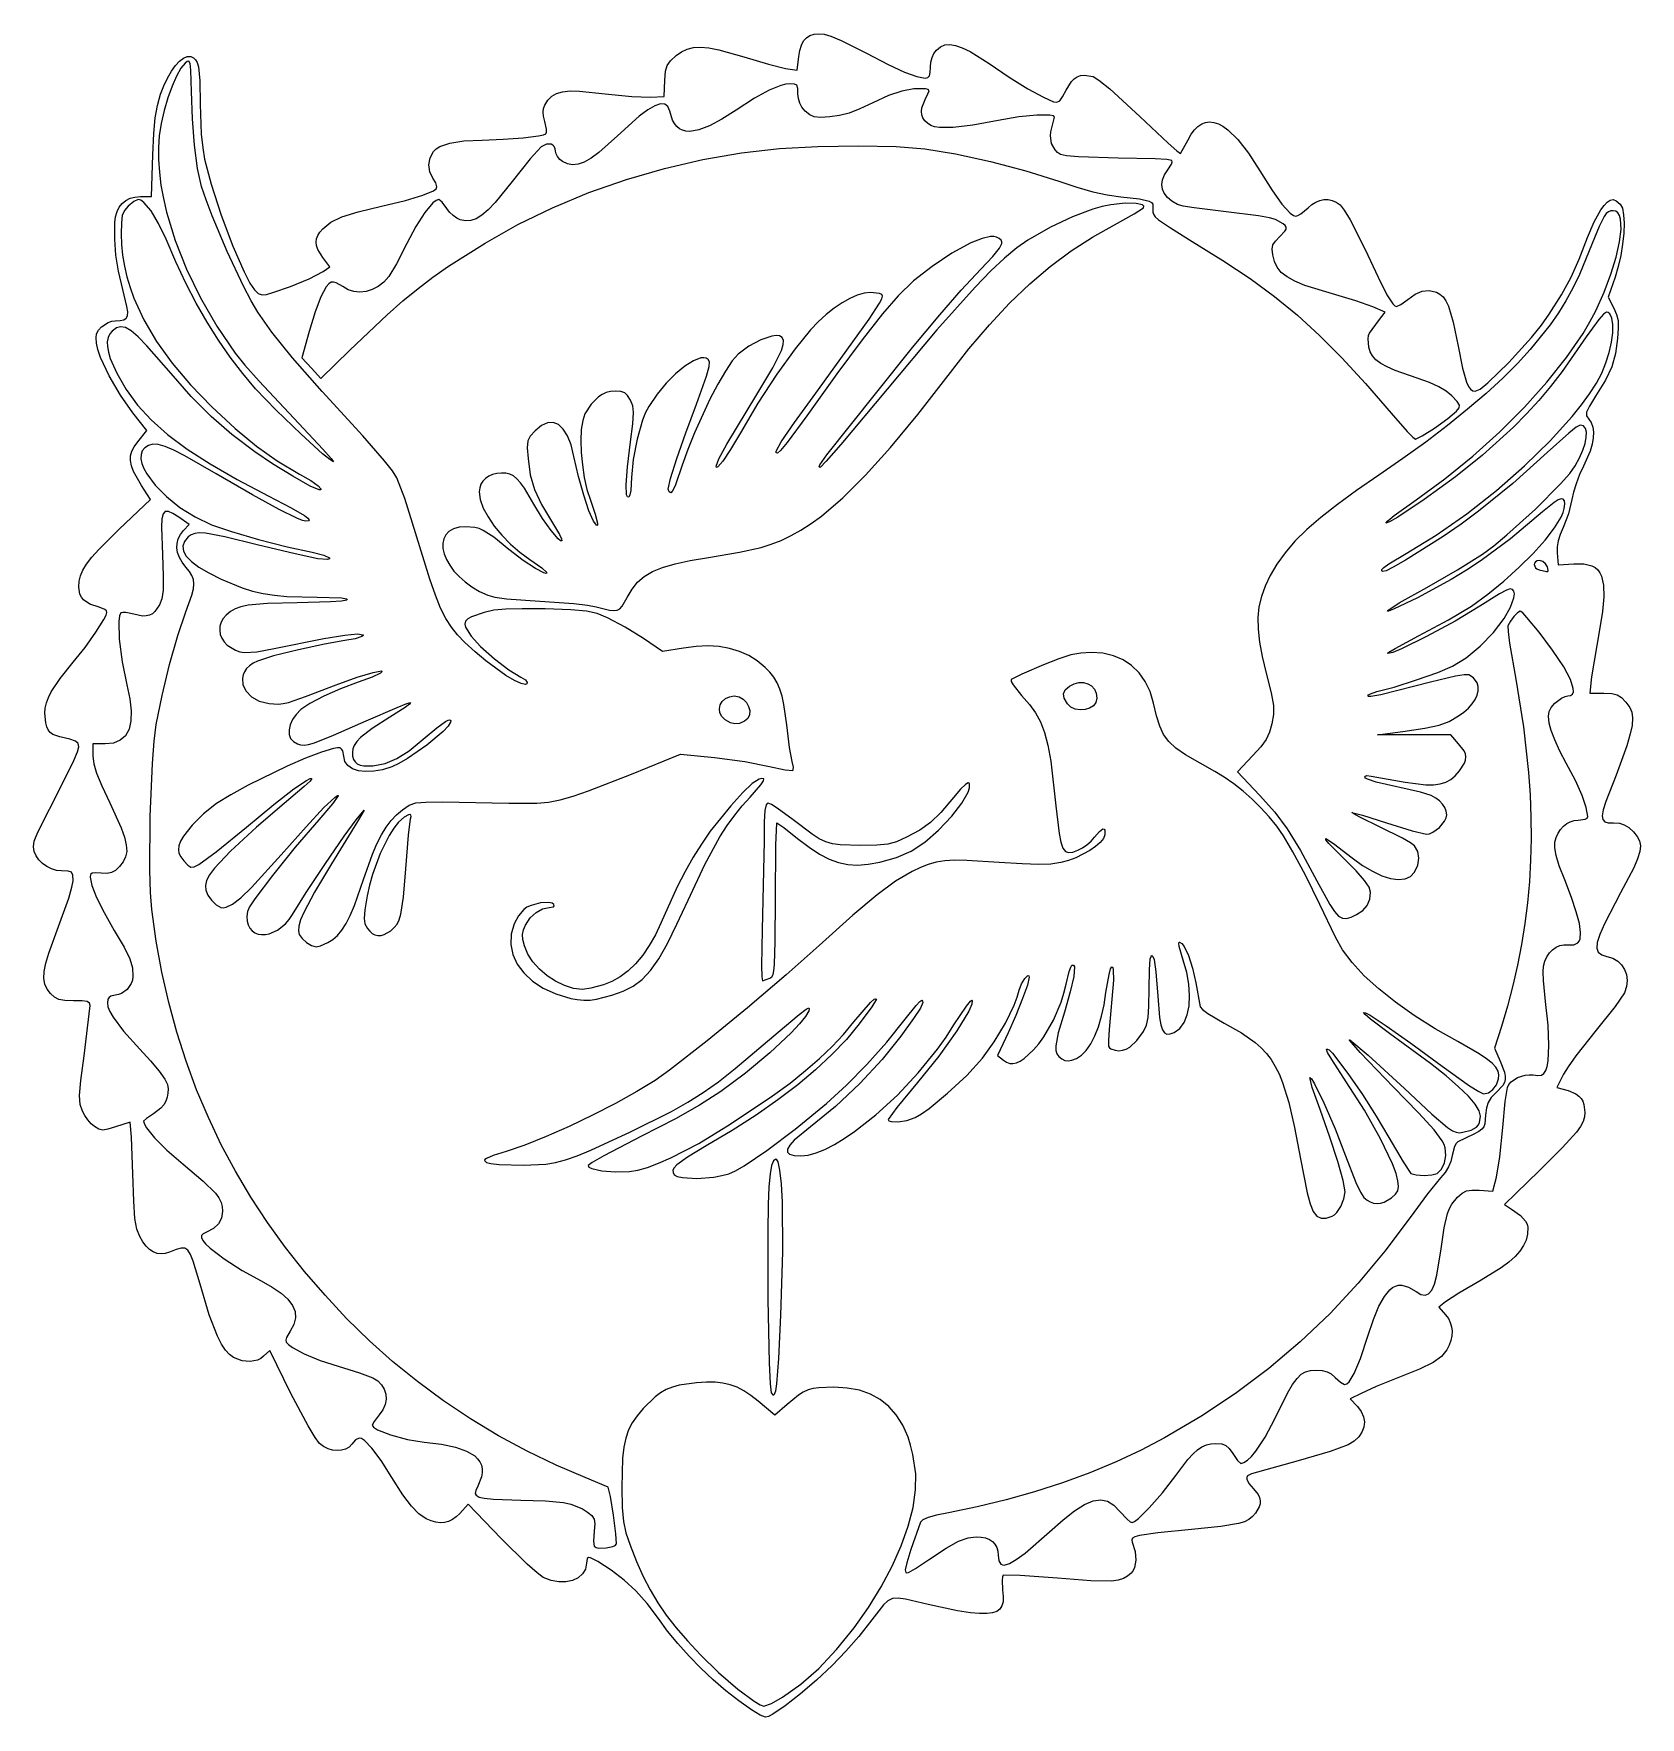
# Model space of a CAD drawing. Extents: x -77 to 287, y -42 to 339.
import ezdxf

# ---------------------------------------------------------------- set-up
doc = ezdxf.new("R2010")
doc.units = 0

msp = doc.modelspace()

# ---------------------------------------------------------------- linework, layer by layer
at = {"layer": 'Layer 1'}
for p, q in [((69.755404, 335.040141), (71.043428, 335.646528)), ((71.043428, 335.646528), (72.469737, 335.998759)), ((72.469737, 335.998759), (74.097104, 336.095722)), ((74.097104, 336.095722), (75.988299, 335.936302)), ((75.988299, 335.936302), (78.206092, 335.519384)), ((96.561821, 335.352858), (96.929244, 336.530333)), ((96.929244, 336.530333), (97.432222, 337.485107)), ((97.432222, 337.485107), (98.074558, 338.220521)), ((98.074558, 338.220521), (98.860054, 338.739917)), ((98.860054, 338.739917), (99.792513, 339.046636)), ((99.792513, 339.046636), (100.875736, 339.14402)), ((100.875736, 339.14402), (102.113526, 339.035411)), ((102.113526, 339.035411), (103.63568, 338.5745)), ((103.63568, 338.5745), (105.953207, 337.611687)), ((105.953207, 337.611687), (111.714286, 334.743646)), ((127.561348, 335.430711), (128.426474, 336.157388)), ((128.426474, 336.157388), (129.410839, 336.58201)), ((129.410839, 336.58201), (130.543965, 336.696969)), ((130.543965, 336.696969), (131.855372, 336.494657)), ((131.855372, 336.494657), (133.374582, 335.967465)), ((133.374582, 335.967465), (135.131114, 335.107786)), ((-45.803241, 330.621096), (-44.886268, 331.912698)), ((-44.886268, 331.912698), (-43.961896, 332.925669)), ((-43.961896, 332.925669), (-43.05774, 333.625449)), ((-42.665111, 332.498613), (-43.626989, 331.315449)), ((-43.05774, 333.625449), (-42.201411, 333.977479)), ((-42.219894, 332.81445), (-42.665111, 332.498613)), ((-41.80759, 332.923547), (-42.219894, 332.81445)), ((-42.201411, 333.977479), (-41.420522, 333.947201)), ((-41.576638, 332.383421), (-41.80759, 332.923547)), ((-41.38716, 330.910811), (-41.576638, 332.383421)), ((-41.420522, 333.947201), (-40.806917, 333.677446)), ((-40.806917, 333.677446), (-40.322912, 333.251291)), ((-40.322912, 333.251291), (-39.95362, 332.592711)), ((-39.95362, 332.592711), (-39.684157, 331.625679)), ((66.170437, 330.62021), (66.533647, 331.971879)), ((66.533647, 331.971879), (67.266065, 333.030247)), ((67.266065, 333.030247), (68.542896, 334.180715)), ((68.542896, 334.180715), (69.755404, 335.040141)), ((78.206092, 335.519384), (83.872561, 333.908596)), ((83.872561, 333.908596), (89.486361, 332.226577)), ((89.486361, 332.226577), (93.354432, 331.285606)), ((95.97933, 330.872342), (96.32615, 333.94934)), ((96.32615, 333.94934), (96.561821, 335.352858)), ((111.714286, 334.743646), (116.594927, 332.16659)), ((116.594927, 332.16659), (120.327058, 330.411265)), ((126.191637, 331.525153), (126.278589, 332.676773)), ((126.278589, 332.676773), (126.537652, 333.716688)), ((126.537652, 333.716688), (126.966136, 334.637225)), ((126.966136, 334.637225), (127.561348, 335.430711)), ((135.131114, 335.107786), (139.474231, 332.360531)), ((139.474231, 332.360531), (144.030946, 329.305763)), ((-47.504544, 327.340234), (-46.685204, 329.085422)), ((-46.685204, 329.085422), (-45.803241, 330.621096)), ((-44.63863, 329.51151), (-45.645442, 327.224255)), ((-43.626989, 331.315449), (-44.63863, 329.51151)), ((-41.209787, 326.054761), (-41.38716, 330.910811)), ((-39.684157, 331.625679), (-39.385181, 328.462156)), ((-39.385181, 328.462156), (-39.306904, 323.152518)), ((65.810217, 324.936587), (66.001228, 328.589842)), ((66.001228, 328.589842), (66.170437, 330.62021)), ((93.354432, 331.285606), (95.97933, 330.872342)), ((120.327058, 330.411265), (123.072746, 329.408671)), ((123.072746, 329.408671), (124.994058, 329.089807)), ((124.994058, 329.089807), (125.586741, 329.195419)), ((125.586741, 329.195419), (125.953346, 329.574384)), ((125.953346, 329.574384), (126.139702, 330.319897)), ((126.139702, 330.319897), (126.191637, 331.525153)), ((144.030946, 329.305763), (148.264165, 326.678092)), ((156.944506, 326.355556), (158.120446, 328.297867)), ((158.120446, 328.297867), (158.734664, 328.945781)), ((158.734664, 328.945781), (159.398492, 329.394479)), ((159.398492, 329.394479), (160.136015, 329.656171)), ((160.136015, 329.656171), (160.971318, 329.743066)), ((160.971318, 329.743066), (163.031599, 329.441298)), ((163.031599, 329.441298), (164.347929, 328.605828)), ((164.347929, 328.605828), (166.773352, 326.62184)), ((-48.968995, 322.874819), (-48.233649, 325.420091)), ((-48.233649, 325.420091), (-47.504544, 327.340234)), ((-46.592832, 324.591139), (-47.426209, 321.749618)), ((-45.645442, 327.224255), (-46.592832, 324.591139)), ((-41.038316, 319.887981), (-41.209787, 326.054761)), ((39.513362, 324.090958), (40.384311, 324.967156)), ((40.384311, 324.967156), (41.469778, 325.599161)), ((41.469778, 325.599161), (42.837951, 325.999849)), ((42.837951, 325.999849), (44.557018, 326.182097)), ((44.557018, 326.182097), (46.69517, 326.158779)), ((46.69517, 326.158779), (52.501481, 325.54695)), ((52.501481, 325.54695), (58.501658, 324.897857)), ((58.501658, 324.897857), (62.771901, 324.741706)), ((62.771901, 324.741706), (65.810217, 324.936587)), ((86.286149, 324.503981), (82.18192, 321.833877)), ((89.625622, 326.35603), (86.286149, 324.503981)), ((92.298646, 327.437998), (89.625622, 326.35603)), ((93.415963, 327.705194), (92.298646, 327.437998)), ((94.403534, 327.797861), (93.415963, 327.705194)), ((95.348492, 327.739547), (94.403534, 327.797861)), ((95.878017, 327.445227), (95.348492, 327.739547)), ((96.109583, 326.764385), (95.878017, 327.445227)), ((96.160666, 325.546504), (96.109583, 326.764385)), ((96.256298, 324.428541), (96.160666, 325.546504)), ((96.553307, 323.427065), (96.256298, 324.428541)), ((116.647201, 325.133299), (113.101603, 323.502532)), ((119.654355, 326.152645), (116.647201, 325.133299)), ((122.378407, 326.627125), (119.654355, 326.152645)), ((125.074703, 326.623292), (122.378407, 326.627125)), ((124.229055, 322.354553), (124.960033, 324.231448)), ((124.960033, 324.231448), (125.612657, 325.502707)), ((125.661303, 326.517394), (125.074703, 326.623292)), ((125.612657, 325.502707), (125.843518, 326.204277)), ((125.843518, 326.204277), (125.661303, 326.517394)), ((148.264165, 326.678092), (151.751159, 324.72817)), ((151.751159, 324.72817), (154.069201, 323.706647)), ((155.458481, 323.941811), (156.119363, 324.811838)), ((156.119363, 324.811838), (156.944506, 326.355556)), ((166.773352, 326.62184), (173.568507, 320.39556)), ((-49.462967, 320.086421), (-48.968995, 322.874819)), ((-47.426209, 321.749618), (-48.090979, 318.837151)), ((-39.306904, 323.152518), (-39.014581, 316.376227)), ((38.3951, 321.395458), (38.493203, 322.209018)), ((38.494483, 320.444653), (38.3951, 321.395458)), ((38.493203, 322.209018), (38.788741, 322.957693)), ((38.791405, 319.284241), (38.494483, 320.444653)), ((38.788741, 322.957693), (39.513362, 324.090958)), ((60.193662, 320.434246), (55.264056, 315.987601)), ((62.135254, 321.880722), (60.193662, 320.434246)), ((63.744802, 322.817214), (62.135254, 321.880722)), ((65.034879, 323.249659), (63.744802, 322.817214)), ((66.018059, 323.183992), (65.034879, 323.249659)), ((66.706914, 322.626148), (66.018059, 323.183992)), ((67.114016, 321.582064), (66.706914, 322.626148)), ((67.754095, 319.560662), (67.114016, 321.582064)), ((82.18192, 321.833877), (78.926492, 319.747374)), ((97.066868, 322.506087), (96.553307, 323.427065)), ((97.812152, 321.629622), (97.066868, 322.506087)), ((98.816147, 320.743862), (97.812152, 321.629622)), ((99.823869, 320.287884), (98.816147, 320.743862)), ((101.223591, 320.168969), (99.823869, 320.287884)), ((103.403586, 320.2944), (101.223591, 320.168969)), ((105.565931, 320.588266), (103.403586, 320.2944)), ((107.735092, 321.165349), (105.565931, 320.588266)), ((110.163004, 322.108991), (107.735092, 321.165349)), ((113.101603, 323.502532), (110.163004, 322.108991)), ((124.126915, 321.520612), (124.229055, 322.354553)), ((124.200628, 320.755043), (124.126915, 321.520612)), ((124.450409, 320.056874), (124.200628, 320.755043)), ((146.17892, 320.305215), (141.526599, 319.506228)), ((150.276684, 320.717743), (146.17892, 320.305215)), ((153.19419, 320.707895), (150.276684, 320.717743)), ((154.014814, 320.533357), (153.19419, 320.707895)), ((154.305737, 320.239757), (154.014814, 320.533357)), ((154.069201, 323.706647), (154.821785, 323.61643)), ((154.821785, 323.61643), (155.458481, 323.941811)), ((173.568507, 320.39556), (179.987986, 314.36957)), ((-49.996409, 311.678235), (-49.78297, 316.529394)), ((-49.78297, 316.529394), (-49.462967, 320.086421)), ((-48.090979, 318.837151), (-48.53255, 315.991192)), ((-40.569245, 313.901475), (-41.038316, 319.887981)), ((38.507856, 316.263104), (39.049678, 316.492805)), ((39.162698, 317.501677), (38.791405, 319.284241)), ((39.049678, 316.492805), (39.170965, 316.854733)), ((39.170965, 316.854733), (39.162698, 317.501677)), ((68.192438, 318.769663), (67.754095, 319.560662)), ((68.71271, 318.125183), (68.192438, 318.769663)), ((69.317207, 317.62726), (68.71271, 318.125183)), ((70.008224, 317.275934), (69.317207, 317.62726)), ((70.788055, 317.071242), (70.008224, 317.275934)), ((71.658997, 317.013222), (70.788055, 317.071242)), ((73.683392, 317.337353), (71.658997, 317.013222)), ((76.099769, 318.248635), (73.683392, 317.337353)), ((78.926492, 319.747374), (76.099769, 318.248635)), ((124.876472, 319.425132), (124.450409, 320.056874)), ((125.479033, 318.858842), (124.876472, 319.425132)), ((126.258306, 318.357032), (125.479033, 318.858842)), ((127.092118, 318.044986), (126.258306, 318.357032)), ((128.211725, 317.861539), (127.092118, 318.044986)), ((131.350862, 317.883638), (128.211725, 317.861539)), ((135.760793, 318.429734), (131.350862, 317.883638)), ((141.526599, 319.506228), (135.760793, 318.429734)), ((153.330756, 316.007319), (153.410695, 316.899016)), ((153.410695, 316.899016), (153.641738, 317.791395)), ((153.641738, 317.791395), (154.305737, 320.239757)), ((185.229637, 316.349394), (185.98074, 317.361448)), ((185.98074, 317.361448), (186.776825, 318.148502)), ((186.776825, 318.148502), (187.616886, 318.710989)), ((187.616886, 318.710989), (188.499917, 319.049344)), ((188.499917, 319.049344), (189.424914, 319.164)), ((189.424914, 319.164), (190.390869, 319.055391)), ((190.390869, 319.055391), (191.396779, 318.723953)), ((191.396779, 318.723953), (192.441637, 318.170118)), ((192.441637, 318.170118), (193.524437, 317.394321)), ((193.524437, 317.394321), (195.799844, 315.178577)), ((-48.53255, 315.991192), (-48.720036, 313.389601)), ((-48.720036, 313.389601), (-48.715406, 310.657128)), ((-39.856614, 308.611095), (-40.569245, 313.901475)), ((-39.014581, 316.376227), (-38.694164, 313.258775)), ((-38.694164, 313.258775), (-38.292512, 310.74921)), ((13.575519, 312.437678), (14.198012, 313.043312)), ((14.198012, 313.043312), (15.021005, 313.565821)), ((15.021005, 313.565821), (17.299065, 314.368733)), ((17.299065, 314.368733), (20.470853, 314.860953)), ((20.470853, 314.860953), (24.597525, 315.057018)), ((24.597525, 315.057018), (29.343774, 315.227051)), ((29.343774, 315.227051), (33.886465, 315.577857)), ((33.886465, 315.577857), (37.397724, 316.027191)), ((37.96558, 313.536148), (35.460795, 310.819361)), ((37.397724, 316.027191), (38.507856, 316.263104)), ((39.18937, 314.120924), (37.96558, 313.536148)), ((40.225126, 314.117635), (39.18937, 314.120924)), ((40.631698, 313.908345), (40.225126, 314.117635)), ((40.94231, 313.567494), (40.631698, 313.908345)), ((41.140642, 313.100233), (40.94231, 313.567494)), ((41.21038, 312.511715), (41.140642, 313.100233)), ((55.264056, 315.987601), (51.05708, 312.228815)), ((83.33885, 312.156993), (91.940496, 313.108948)), ((91.940496, 313.108948), (100.627151, 313.57726)), ((100.627151, 313.57726), (109.857822, 313.7291)), ((109.857822, 313.7291), (118.377326, 313.565312)), ((118.377326, 313.565312), (124.930481, 313.086744)), ((124.930481, 313.086744), (131.874652, 311.957538)), ((153.597092, 314.306951), (153.330756, 316.007319)), ((154.38655, 312.85225), (153.597092, 314.306951)), ((154.960512, 312.267637), (154.38655, 312.85225)), ((179.987986, 314.36957), (182.006753, 312.602382)), ((182.826505, 312.031653), (184.52452, 315.111905)), ((184.52452, 315.111905), (185.229637, 316.349394)), ((195.799844, 315.178577), (198.214957, 312.080193)), ((-50.299713, 302.253621), (-49.996409, 311.678235)), ((-48.715406, 310.657128), (-48.523727, 307.808255)), ((-38.292512, 310.74921), (-36.789813, 305.037102)), ((12.520394, 309.446887), (12.803693, 311.03374)), ((12.729802, 307.857124), (12.520394, 309.446887)), ((12.803693, 311.03374), (13.575519, 312.437678)), ((35.460795, 310.819361), (31.38663, 305.651938)), ((41.338709, 311.92937), (41.21038, 312.511715)), ((41.688121, 311.292397), (41.338709, 311.92937)), ((42.20525, 310.677867), (41.688121, 311.292397)), ((42.83673, 310.162851), (42.20525, 310.677867)), ((43.923364, 309.62977), (42.83673, 310.162851)), ((45.083374, 309.428908), (43.923364, 309.62977)), ((46.346756, 309.574323), (45.083374, 309.428908)), ((47.743505, 310.080073), (46.346756, 309.574323)), ((49.303614, 310.960217), (47.743505, 310.080073)), ((51.05708, 312.228815), (49.303614, 310.960217)), ((65.916191, 308.634879), (74.634252, 310.656073)), ((74.634252, 310.656073), (83.33885, 312.156993)), ((131.874652, 311.957538), (139.740668, 310.229988)), ((139.740668, 310.229988), (147.777667, 308.086849)), ((155.644932, 311.805175), (154.960512, 312.267637)), ((157.008676, 311.477965), (155.644932, 311.805175)), ((159.692394, 311.22611), (157.008676, 311.477965)), ((168.720536, 310.96763), (159.692394, 311.22611)), ((177.097165, 310.774529), (168.720536, 310.96763)), ((179.747306, 310.613926), (177.097165, 310.774529)), ((180.841695, 310.433968), (179.747306, 310.613926)), ((179.936848, 308.271189), (180.759837, 309.614857)), ((180.759837, 309.614857), (180.908252, 310.125465)), ((180.908252, 310.125465), (180.841695, 310.433968)), ((182.006753, 312.602382), (182.826505, 312.031653)), ((198.214957, 312.080193), (200.76173, 308.102643)), ((-48.523727, 307.808255), (-48.150061, 304.85746)), ((-38.954464, 304.532695), (-39.856614, 308.611095)), ((-36.789813, 305.037102), (-34.497431, 298.045467)), ((13.436098, 306.444455), (12.729802, 307.857124)), ((14.098642, 305.34833), (13.436098, 306.444455)), ((14.374216, 304.454655), (14.098642, 305.34833)), ((31.38663, 305.651938), (27.578035, 300.924183)), ((48.797643, 303.146437), (57.274158, 306.122103)), ((57.274158, 306.122103), (65.916191, 308.634879)), ((147.777667, 308.086849), (155.234784, 305.710874)), ((155.234784, 305.710874), (159.348802, 304.346344)), ((178.574458, 304.975808), (178.732105, 306.038893)), ((178.732105, 306.038893), (179.185622, 307.139512)), ((179.185622, 307.139512), (179.936848, 308.271189)), ((200.76173, 308.102643), (203.479266, 303.743682)), ((-56.942416, 300.702724), (-56.124491, 301.369911)), ((-56.124491, 301.369911), (-55.158996, 301.855826)), ((-55.158996, 301.855826), (-54.053346, 302.152913)), ((-53.321156, 301.614664), (-54.298199, 301.153963)), ((-54.053346, 302.152913), (-52.814962, 302.253621)), ((-52.709576, 301.439017), (-53.321156, 301.614664)), ((-52.814962, 302.253621), (-50.299713, 302.253621)), ((-52.005851, 300.931752), (-52.709576, 301.439017)), ((-48.150061, 304.85746), (-47.599476, 301.819222)), ((-47.599476, 301.819222), (-46.877035, 298.708022)), ((-37.948282, 301.491616), (-38.954464, 304.532695)), ((-36.585729, 297.880494), (-37.948282, 301.491616)), ((1.820055, 300.064279), (7.261688, 301.369101)), ((7.261688, 301.369101), (11.19051, 302.543668)), ((11.19051, 302.543668), (13.572644, 303.576134)), ((14.210249, 301.399774), (13.47027, 300.815535)), ((13.572644, 303.576134), (14.173118, 304.035378)), ((14.173118, 304.035378), (14.374216, 304.454655)), ((14.790305, 301.590052), (14.210249, 301.399774)), ((15.548714, 300.983101), (14.790305, 301.590052)), ((40.576134, 299.736573), (48.797643, 303.146437)), ((159.348802, 304.346344), (162.962855, 303.331579)), ((162.962855, 303.331579), (166.234481, 302.62725)), ((166.234481, 302.62725), (169.32122, 302.194024)), ((169.32122, 302.194024), (173.522946, 301.722176)), ((173.522946, 301.722176), (175.717697, 301.246569)), ((175.717697, 301.246569), (176.253784, 300.930669)), ((178.710838, 303.956732), (178.574458, 304.975808)), ((179.139406, 302.988142), (178.710838, 303.956732)), ((179.858321, 302.076511), (179.139406, 302.988142)), ((180.865743, 301.228316), (179.858321, 302.076511)), ((182.159831, 300.450032), (180.865743, 301.228316)), ((203.479266, 303.743682), (205.805726, 300.500724)), ((213.475738, 301.018199), (214.390618, 301.391906)), ((214.390618, 301.391906), (215.317192, 301.57362)), ((215.317192, 301.57362), (216.24734, 301.562595)), ((216.24734, 301.562595), (217.172943, 301.358084)), ((217.172943, 301.358084), (218.085879, 300.959341)), ((279.487001, 300.9974), (280.173396, 301.457092)), ((280.173396, 301.457092), (280.809178, 301.614664)), ((280.809178, 301.614664), (281.523265, 301.294441)), ((281.523265, 301.294441), (282.456975, 300.524539)), ((-58.590047, 296.37231), (-58.436586, 297.689056)), ((-58.436586, 297.689056), (-58.105881, 298.854743)), ((-58.105881, 298.854743), (-57.605352, 299.861816)), ((-57.605352, 299.861816), (-56.942416, 300.702724)), ((-56.920992, 297.952637), (-57.133625, 296.327145)), ((-56.447893, 299.067509), (-56.920992, 297.952637)), ((-55.620618, 300.046313), (-56.447893, 299.067509)), ((-54.298199, 301.153963), (-55.620618, 300.046313)), ((-50.404495, 299.040428), (-52.005851, 300.931752)), ((-48.68214, 296.176807), (-50.404495, 299.040428)), ((-46.877035, 298.708022), (-44.936845, 292.324654)), ((-33.169086, 289.791945), (-36.585729, 297.880494)), ((-34.497431, 298.045467), (-31.851973, 291.014194)), ((-9.668119, 296.429546), (-7.15045, 297.645965)), ((-7.15045, 297.645965), (-3.476908, 298.797926)), ((-3.476908, 298.797926), (1.820055, 300.064279)), ((11.645494, 298.650951), (9.585866, 295.467856)), ((13.47027, 300.815535), (11.645494, 298.650951)), ((16.610565, 299.558405), (15.548714, 300.983101)), ((17.245337, 298.733569), (16.610565, 299.558405)), ((18.029008, 297.971393), (17.245337, 298.733569)), ((18.862026, 297.356672), (18.029008, 297.971393)), ((24.557469, 298.05417), (23.246167, 297.244475)), ((25.988554, 299.271227), (24.557469, 298.05417)), ((27.578035, 300.924183), (25.988554, 299.271227)), ((32.699122, 295.921203), (40.576134, 299.736573)), ((158.332942, 297.695564), (153.383403, 295.330852)), ((162.939858, 299.398528), (158.332942, 297.695564)), ((165.067386, 299.981659), (162.939858, 299.398528)), ((167.052323, 300.375119), (165.067386, 299.981659)), ((170.276885, 300.729421), (167.052323, 300.375119)), ((167.853721, 295.873542), (172.342754, 298.319584)), ((172.752115, 300.717803), (170.276885, 300.729421)), ((172.342754, 298.319584), (174.429163, 299.691788)), ((174.221659, 300.36401), (172.752115, 300.717803)), ((174.499188, 300.066219), (174.221659, 300.36401)), ((174.429163, 299.691788), (174.499188, 300.066219)), ((176.253784, 300.930669), (176.51772, 300.521802)), ((176.51772, 300.521802), (176.535261, 299.302471)), ((176.535261, 299.302471), (176.527718, 298.754546)), ((176.527718, 298.754546), (176.684871, 298.23237)), ((176.684871, 298.23237), (177.085186, 297.672801)), ((177.085186, 297.672801), (177.807129, 297.012694)), ((183.443705, 300.105631), (182.159831, 300.450032)), ((185.950756, 299.677887), (183.443705, 300.105631)), ((193.187069, 298.790218), (185.950756, 299.677887)), ((200.451295, 297.886825), (193.187069, 298.790218)), ((202.988565, 297.442058), (200.451295, 297.886825)), ((204.309339, 297.07687), (202.988565, 297.442058)), ((205.805726, 300.500724), (207.658151, 298.478295)), ((207.658151, 298.478295), (208.380676, 297.957444)), ((208.380676, 297.957444), (208.953583, 297.780924)), ((208.953583, 297.780924), (209.432194, 297.932177)), ((209.432194, 297.932177), (210.112098, 298.344004)), ((210.112098, 298.344004), (211.713544, 299.697794)), ((211.713544, 299.697794), (212.580674, 300.453247)), ((212.580674, 300.453247), (213.475738, 301.018199)), ((218.085879, 300.959341), (218.978028, 300.365619)), ((218.978028, 300.365619), (219.917907, 299.209636)), ((219.917907, 299.209636), (221.258546, 296.991829)), ((276.496724, 296.528152), (278.01466, 299.249799)), ((278.789417, 297.767405), (277.662124, 295.508277)), ((278.01466, 299.249799), (278.763066, 300.255124)), ((278.763066, 300.255124), (279.487001, 300.9974)), ((279.278051, 298.413012), (278.789417, 297.767405)), ((279.762283, 298.807628), (279.278051, 298.413012)), ((280.276319, 299.004991), (279.762283, 298.807628)), ((280.854364, 299.058837), (280.276319, 299.004991)), ((281.454757, 298.928771), (280.854364, 299.058837)), ((281.928615, 298.549628), (281.454757, 298.928771)), ((282.278832, 297.937993), (281.928615, 298.549628)), ((282.5083, 297.11045), (282.278832, 297.937993)), ((282.456975, 300.524539), (282.932989, 299.62254)), ((282.932989, 299.62254), (283.212706, 298.15009)), ((283.212706, 298.15009), (283.304803, 296.226368)), ((-58.633489, 292.570692), (-58.590047, 296.37231)), ((-57.133625, 296.327145), (-57.179501, 293.816483)), ((-57.179501, 293.816483), (-57.095276, 291.388045)), ((-47.003837, 292.577009), (-48.68214, 296.176807)), ((-12.639814, 293.468176), (-12.163985, 294.215523)), ((-12.163985, 294.215523), (-11.497464, 294.969821)), ((-11.497464, 294.969821), (-9.668119, 296.429546)), ((9.585866, 295.467856), (7.561273, 291.637807)), ((19.644841, 296.974203), (18.862026, 297.356672)), ((20.828465, 296.733028), (19.644841, 296.974203)), ((22.016037, 296.813607), (20.828465, 296.733028)), ((23.246167, 297.244475), (22.016037, 296.813607)), ((25.256096, 291.729018), (32.699122, 295.921203)), ((153.383403, 295.330852), (148.24307, 292.369016)), ((162.859667, 293.077947), (167.853721, 295.873542)), ((177.807129, 297.012694), (180.529758, 295.138301)), ((180.529758, 295.138301), (185.480483, 292.104046)), ((206.046356, 296.085322), (204.309339, 297.07687)), ((205.33222, 293.224093), (206.485391, 294.431656)), ((206.521914, 295.681862), (206.046356, 296.085322)), ((206.485391, 294.431656), (206.732381, 294.889119)), ((206.747572, 295.294491), (206.521914, 295.681862)), ((206.732381, 294.889119), (206.747572, 295.294491)), ((221.258546, 296.991829), (224.619987, 290.302049)), ((275.037762, 292.988748), (276.496724, 296.528152)), ((277.662124, 295.508277), (276.106763, 291.60035)), ((282.276564, 291.97289), (282.616567, 294.873978)), ((282.616567, 294.873978), (282.5083, 297.11045)), ((283.217957, 293.970553), (282.960845, 291.501827)), ((283.304803, 296.226368), (283.217957, 293.970553)), ((-58.374736, 289.006957), (-58.633489, 292.570692)), ((-57.095276, 291.388045), (-56.852276, 288.959039)), ((-44.810537, 287.48453), (-47.003837, 292.577009)), ((-44.936845, 292.324654), (-42.370013, 285.82319)), ((-29.459675, 281.954695), (-33.169086, 289.791945)), ((-31.851973, 291.014194), (-29.290047, 285.183167)), ((-13.019333, 291.94509), (-12.924935, 292.715468)), ((-12.922989, 291.14473), (-13.019333, 291.94509)), ((-12.924935, 292.715468), (-12.639814, 293.468176)), ((-12.635889, 290.302078), (-12.922989, 291.14473)), ((-11.48935, 288.440652), (-12.635889, 290.302078)), ((7.561273, 291.637807), (5.212485, 287.026402)), ((17.017949, 286.496668), (25.256096, 291.729018)), ((135.343697, 291.755728), (131.03, 289.423968)), ((137.865393, 292.789449), (135.343697, 291.755728)), ((139.768761, 293.226364), (137.865393, 292.789449)), ((140.523423, 293.224047), (139.768761, 293.226364)), ((140.292455, 288.690465), (141.817914, 290.532659)), ((141.165322, 293.076162), (140.523423, 293.224047)), ((141.7084, 292.78392), (141.165322, 293.076162)), ((142.166597, 292.348533), (141.7084, 292.78392)), ((141.817914, 290.532659), (142.367795, 291.645463)), ((142.347049, 292.028236), (142.166597, 292.348533)), ((142.367795, 291.645463), (142.347049, 292.028236)), ((145.751161, 290.632183), (142.971657, 288.334997)), ((148.24307, 292.369016), (145.751161, 290.632183)), ((153.32363, 286.416526), (158.030137, 289.938134)), ((158.030137, 289.938134), (162.859667, 293.077947)), ((185.480483, 292.104046), (192.426171, 287.797327)), ((203.58938, 290.328478), (203.755827, 291.287714)), ((203.716086, 289.062755), (203.58938, 290.328478)), ((203.755827, 291.287714), (204.306437, 292.174805)), ((204.306437, 292.174805), (205.33222, 293.224093)), ((224.619987, 290.302049), (227.566544, 284.013884)), ((273.170255, 288.07648), (275.037762, 292.988748)), ((276.106763, 291.60035), (273.183637, 284.56995)), ((281.511439, 288.539859), (282.276564, 291.97289)), ((282.960845, 291.501827), (282.542145, 288.939367)), ((-57.773354, 285.341305), (-58.374736, 289.006957)), ((-56.852276, 288.959039), (-56.450263, 286.529011)), ((-56.450263, 286.529011), (-55.888999, 284.097508)), ((-42.534473, 282.664347), (-44.810537, 287.48453)), ((-9.877774, 286.327756), (-11.48935, 288.440652)), ((-11.428139, 285.311931), (-9.877774, 286.327756)), ((5.212485, 287.026402), (3.455914, 284.117299)), ((13.469649, 284.008923), (17.017949, 286.496668)), ((126.557902, 286.44634), (122.357904, 283.135039)), ((131.03, 289.423968), (126.557902, 286.44634)), ((137.566919, 285.799225), (140.292455, 288.690465)), ((142.971657, 288.334997), (139.834624, 285.403535)), ((148.698643, 282.475545), (153.32363, 286.416526)), ((192.426171, 287.797327), (198.570822, 283.698089)), ((204.08629, 287.56197), (203.716086, 289.062755)), ((204.714362, 286.252572), (204.08629, 287.56197)), ((205.660033, 285.095562), (204.714362, 286.252572)), ((271.310232, 283.963775), (273.170255, 288.07648)), ((280.34434, 284.707562), (281.511439, 288.539859)), ((281.970534, 286.402354), (281.254691, 284.009967)), ((282.542145, 288.939367), (281.970534, 286.402354)), ((-56.788905, 281.23393), (-57.773354, 285.341305)), ((-55.888999, 284.097508), (-55.168247, 281.664075)), ((-40.16786, 278.103481), (-42.534473, 282.664347)), ((-42.370013, 285.82319), (-39.217057, 279.319468)), ((-29.290047, 285.183167), (-27.992811, 282.679763)), ((-27.992811, 282.679763), (-26.996177, 281.132156)), ((-18.830293, 281.860601), (-14.614015, 283.632312)), ((-14.614015, 283.632312), (-11.428139, 285.311931)), ((-10.119367, 282.493327), (-10.69749, 281.809875)), ((-9.57657, 282.857724), (-10.119367, 282.493327)), ((-9.08863, 282.887766), (-9.57657, 282.857724)), ((-8.433299, 282.711206), (-9.08863, 282.887766)), ((-6.963491, 281.868157), (-8.433299, 282.711206)), ((2.316305, 282.888956), (1.051198, 281.914193)), ((3.455914, 284.117299), (2.316305, 282.888956)), ((10.076248, 281.428027), (13.469649, 284.008923)), ((122.357904, 283.135039), (118.860508, 279.802262)), ((133.149303, 281.072812), (137.566919, 285.799225)), ((139.834624, 285.403535), (136.270132, 281.763875)), ((144.113675, 278.077615), (148.698643, 282.475545)), ((198.570822, 283.698089), (204.126916, 279.622653)), ((206.983034, 284.051944), (205.660033, 285.095562)), ((208.743098, 283.082721), (206.983034, 284.051944)), ((210.999956, 282.148897), (208.743098, 283.082721)), ((227.566544, 284.013884), (229.586852, 280.029772)), ((269.13911, 280.013403), (271.310232, 283.963775)), ((273.183637, 284.56995), (271.693302, 281.517031)), ((278.798416, 280.608673), (280.34434, 284.707562)), ((281.254691, 284.009967), (279.703349, 279.503883)), ((-55.854339, 277.384186), (-56.788905, 281.23393)), ((-55.168247, 281.664075), (-54.287768, 279.228259)), ((-54.287768, 279.228259), (-52.046679, 274.347661)), ((-39.217057, 279.319468), (-35.518496, 272.929326)), ((-27.731165, 278.657697), (-29.459675, 281.954695)), ((-26.212641, 276.056391), (-27.731165, 278.657697)), ((-26.996177, 281.132156), (-26.125074, 280.319089)), ((-26.125074, 280.319089), (-25.20443, 280.019305)), ((-25.20443, 280.019305), (-24.270513, 280.112301)), ((-24.270513, 280.112301), (-22.789567, 280.491399)), ((-22.789567, 280.491399), (-18.830293, 281.860601)), ((-11.937771, 279.534577), (-13.253529, 276.129373)), ((-10.69749, 281.809875), (-11.937771, 279.534577)), ((-5.774676, 281.14243), (-6.963491, 281.868157)), ((-4.474422, 280.721428), (-5.774676, 281.14243)), ((-3.102218, 280.596628), (-4.474422, 280.721428)), ((-1.697553, 280.759505), (-3.102218, 280.596628)), ((-0.299918, 281.201534), (-1.697553, 280.759505)), ((1.051198, 281.914193), (-0.299918, 281.201534)), ((3.077292, 275.450471), (6.668533, 278.619903)), ((6.668533, 278.619903), (10.076248, 281.428027)), ((107.93119, 279.194099), (106.182117, 278.207947)), ((109.596999, 279.922716), (107.93119, 279.194099)), ((111.14812, 280.374235), (109.596999, 279.922716)), ((112.553129, 280.529089), (111.14812, 280.374235)), ((114.640459, 280.32113), (112.553129, 280.529089)), ((115.157787, 280.059432), (114.640459, 280.32113)), ((114.645894, 278.09269), (115.167856, 279.10384)), ((115.329372, 279.691033), (115.157787, 280.059432)), ((115.167856, 279.10384), (115.329372, 279.691033)), ((118.860508, 279.802262), (115.330526, 275.691973)), ((136.270132, 281.763875), (127.579036, 272.064274)), ((128.297073, 275.508723), (133.149303, 281.072812)), ((204.126916, 279.622653), (209.306938, 275.387343)), ((217.24298, 280.231457), (210.999956, 282.148897)), ((222.568744, 278.657192), (217.24298, 280.231457)), ((226.400659, 277.294238), (222.568744, 278.657192)), ((229.586852, 280.029772), (230.906262, 277.939863)), ((232.762207, 277.803593), (234.292086, 278.931883)), ((234.292086, 278.931883), (236.004033, 280.159192)), ((236.004033, 280.159192), (237.597848, 280.82639)), ((237.597848, 280.82639), (239.160883, 280.955511)), ((239.160883, 280.955511), (240.780488, 280.568588)), ((240.780488, 280.568588), (241.587574, 280.149815)), ((241.587574, 280.149815), (242.299591, 279.515043)), ((242.299591, 279.515043), (242.936793, 278.614116)), ((242.936793, 278.614116), (243.519431, 277.396879)), ((266.338307, 275.588134), (269.13911, 280.013403)), ((270.120105, 278.663701), (268.416286, 275.92851)), ((271.693302, 281.517031), (270.120105, 278.663701)), ((276.896813, 276.37587), (278.798416, 280.608673)), ((279.703349, 279.503883), (280.980247, 277.014956)), ((-56.589936, 274.349475), (-56.041997, 274.683681)), ((-56.041997, 274.683681), (-55.747004, 275.258568)), ((-55.689578, 276.137586), (-55.854339, 277.384186)), ((-55.747004, 275.258568), (-55.689578, 276.137586)), ((-37.702914, 273.788952), (-40.16786, 278.103481)), ((-23.035135, 271.533393), (-26.212641, 276.056391)), ((-13.253529, 276.129373), (-14.600879, 271.691805)), ((-5.332619, 267.491375), (3.077292, 275.450471)), ((102.559873, 275.5413), (100.749551, 273.899935)), ((104.381203, 276.983825), (102.559873, 275.5413)), ((106.182117, 278.207947), (104.381203, 276.983825)), ((115.330526, 275.691973), (110.711613, 269.800236)), ((112.296147, 274.471814), (114.645894, 278.09269)), ((122.109796, 268.044297), (128.297073, 275.508723)), ((139.527224, 273.18516), (144.113675, 278.077615)), ((209.306938, 275.387343), (214.323369, 270.808482)), ((229.168765, 276.081766), (226.400659, 277.294238)), ((227.678573, 274.086398), (229.168765, 276.081766)), ((230.906262, 277.939863), (231.373552, 277.477156)), ((231.373552, 277.477156), (231.750125, 277.334305)), ((231.750125, 277.334305), (232.762207, 277.803593)), ((243.519431, 277.396879), (244.602021, 273.812857)), ((264.564827, 273.133314), (266.338307, 275.588134)), ((268.416286, 275.92851), (266.534083, 273.230009)), ((275.574516, 273.853824), (276.896813, 276.37587)), ((278.682705, 275.615237), (277.615507, 274.414073)), ((279.305526, 276.056391), (278.682705, 275.615237)), ((279.721437, 275.967666), (279.305526, 276.056391)), ((280.068019, 275.710797), (279.721437, 275.967666)), ((280.5575, 274.748464), (280.068019, 275.710797)), ((280.782579, 273.281065), (280.5575, 274.748464)), ((280.980247, 277.014956), (281.61355, 275.579109)), ((281.61355, 275.579109), (281.942136, 274.171174)), ((-62.858587, 270.261852), (-62.726723, 271.200778)), ((-62.726723, 271.200778), (-62.326112, 271.989456)), ((-62.326112, 271.989456), (-61.613014, 272.769809)), ((-61.613014, 272.769809), (-60.093904, 273.740043)), ((-59.77656, 271.1382), (-60.141499, 270.330523)), ((-60.093904, 273.740043), (-59.257648, 274.037428)), ((-59.215282, 271.804141), (-59.77656, 271.1382)), ((-59.257648, 274.037428), (-58.506171, 274.149306)), ((-58.266764, 272.495409), (-59.215282, 271.804141)), ((-58.506171, 274.149306), (-57.406201, 274.1925)), ((-57.294028, 272.776176), (-58.266764, 272.495409)), ((-57.406201, 274.1925), (-56.589936, 274.349475)), ((-56.206544, 272.581126), (-57.294028, 272.776176)), ((-54.913782, 271.844942), (-56.206544, 272.581126)), ((-53.325212, 270.502308), (-54.913782, 271.844942)), ((-52.046679, 274.347661), (-49.163832, 269.452084)), ((-35.131852, 269.707781), (-37.702914, 273.788952)), ((-35.518496, 272.929326), (-31.31485, 266.768598)), ((-18.350501, 265.757038), (-23.035135, 271.533393)), ((-14.600879, 271.691805), (-16.230859, 265.743508)), ((91.249262, 270.817228), (90.251684, 270.675751)), ((91.983351, 270.722919), (91.249262, 270.817228)), ((92.574022, 270.332073), (91.983351, 270.722919)), ((98.981661, 272.079296), (95.489134, 267.791396)), ((100.749551, 273.899935), (98.981661, 272.079296)), ((100.801952, 258.548842), (112.296147, 274.471814)), ((127.579036, 272.064274), (116.338909, 258.644817)), ((134.897788, 267.760602), (139.527224, 273.18516)), ((214.323369, 270.808482), (219.388691, 265.702393)), ((225.345621, 270.054973), (225.43202, 270.811009)), ((225.43202, 270.811009), (225.618477, 271.302708)), ((225.618477, 271.302708), (227.678573, 274.086398)), ((244.602021, 273.812857), (245.709378, 268.361734)), ((266.534083, 273.230009), (262.043489, 267.61728)), ((262.317556, 270.3588), (264.564827, 273.133314)), ((270.297775, 265.814643), (274.024643, 271.243188)), ((274.024643, 271.243188), (275.574516, 273.853824)), ((277.615507, 274.414073), (274.746373, 270.465521)), ((280.473966, 269.277768), (280.751865, 271.420275)), ((280.751865, 271.420275), (280.782579, 273.281065)), ((282.007079, 272.466248), (281.849452, 270.139427)), ((281.942136, 274.171174), (282.007079, 272.466248)), ((-62.76544, 269.030757), (-62.858587, 270.261852)), ((-62.437449, 267.585927), (-62.76544, 269.030757)), ((-61.82005, 265.819047), (-62.437449, 267.585927)), ((-60.141499, 270.330523), (-60.309591, 269.376411)), ((-60.309591, 269.376411), (-60.280329, 268.271168)), ((-60.280329, 268.271168), (-60.053205, 267.010096)), ((-60.053205, 267.010096), (-59.627711, 265.588497)), ((-51.350303, 268.487909), (-53.325212, 270.502308)), ((-45.879351, 262.182549), (-51.350303, 268.487909)), ((-49.163832, 269.452084), (-45.637324, 264.537897)), ((-32.446889, 265.84699), (-35.131852, 269.707781)), ((-11.940773, 261.062229), (-5.332619, 267.491375)), ((85.003911, 268.359858), (82.589743, 266.577429)), ((87.741548, 269.807014), (85.003911, 268.359858)), ((90.251684, 270.675751), (87.741548, 269.807014)), ((90.44996, 263.502004), (92.400688, 267.429501)), ((95.489134, 267.791396), (91.36201, 262.010006)), ((92.400688, 267.429501), (92.804096, 268.74044)), ((92.854739, 269.689605), (92.574022, 270.332073)), ((92.804096, 268.74044), (92.854739, 269.689605)), ((110.711613, 269.800236), (104.985175, 262.10263)), ((113.687042, 257.616871), (122.109796, 268.044297)), ((130.183865, 261.766365), (134.897788, 267.760602)), ((225.48988, 268.162093), (225.345621, 270.054973)), ((225.793696, 267.110964), (225.48988, 268.162093)), ((226.316222, 266.162354), (225.793696, 267.110964)), ((245.709378, 268.361734), (246.70096, 263.373322)), ((257.16762, 264.648367), (262.317556, 270.3588)), ((262.043489, 267.61728), (259.178871, 264.468873)), ((274.746373, 270.465521), (269.265558, 262.613216)), ((279.211049, 264.594297), (279.957491, 266.965217)), ((279.957491, 266.965217), (280.473966, 269.277768)), ((281.849452, 270.139427), (281.368517, 266.688118)), ((-59.896045, 261.662498), (-61.82005, 265.819047)), ((-59.627711, 265.588497), (-58.179583, 262.244932)), ((-45.637324, 264.537897), (-41.465253, 259.601468)), ((-29.640242, 262.193599), (-32.446889, 265.84699)), ((-31.31485, 266.768598), (-29.158101, 264.102304)), ((-29.158101, 264.102304), (-25.944783, 260.438131)), ((-11.656172, 258.135604), (-18.350501, 265.757038)), ((-16.230859, 265.743508), (-14.085815, 263.402867)), ((-14.085815, 263.402867), (-11.940773, 261.062229)), ((70.536972, 263.859552), (68.447324, 262.132355)), ((72.464489, 265.07749), (70.536972, 263.859552)), ((74.115954, 265.702647), (72.464489, 265.07749)), ((74.802565, 265.766832), (74.115954, 265.702647)), ((75.377442, 265.651501), (74.802565, 265.766832)), ((75.826345, 265.346215), (75.377442, 265.651501)), ((75.425419, 261.610244), (76.020049, 263.77573)), ((76.135032, 264.840532), (75.826345, 265.346215)), ((76.020049, 263.77573), (76.135032, 264.840532)), ((81.275147, 265.065557), (79.713355, 262.744248)), ((82.589743, 266.577429), (81.275147, 265.065557)), ((86.831317, 257.466511), (90.44996, 263.502004)), ((219.388691, 265.702393), (224.715388, 259.885398)), ((227.099622, 265.288964), (226.316222, 266.162354)), ((228.18606, 264.463496), (227.099622, 265.288964)), ((229.6177, 263.65865), (228.18606, 264.463496)), ((231.436705, 262.847128), (229.6177, 263.65865)), ((246.70096, 263.373322), (247.591603, 260.245654)), ((252.420459, 260.052184), (257.16762, 264.648367)), ((259.178871, 264.468873), (255.831809, 261.140497)), ((265.827421, 260.207226), (270.297775, 265.814643)), ((278.24325, 262.276682), (279.211049, 264.594297)), ((280.510429, 263.701468), (279.076621, 260.656946)), ((281.368517, 266.688118), (280.510429, 263.701468)), ((-57.351454, 257.24784), (-59.896045, 261.662498)), ((-58.179583, 262.244932), (-56.06124, 258.533528)), ((-41.283614, 256.964546), (-45.879351, 262.182549)), ((-41.465253, 259.601468), (-36.645717, 254.639167)), ((-26.704125, 258.734629), (-29.640242, 262.193599)), ((-25.944783, 260.438131), (-18.084856, 252.048198)), ((66.309468, 259.979418), (64.237326, 257.484262)), ((68.447324, 262.132355), (66.309468, 259.979418)), ((73.184475, 255.237608), (75.425419, 261.610244)), ((77.990145, 259.78448), (76.191293, 256.357232)), ((79.713355, 262.744248), (77.990145, 259.78448)), ((91.36201, 262.010006), (87.079628, 255.439199)), ((104.985175, 262.10263), (98.132621, 252.574728)), ((123.317253, 252.921279), (130.183865, 261.766365)), ((224.715388, 259.885398), (230.515942, 253.173821)), ((236.405468, 261.094859), (231.436705, 262.847128)), ((239.1985, 260.126739), (236.405468, 261.094859)), ((241.346612, 259.189175), (239.1985, 260.126739)), ((247.591603, 260.245654), (248.0411, 259.26968)), ((250.676657, 258.670484), (252.420459, 260.052184)), ((255.831809, 261.140497), (252.041011, 257.664274)), ((260.724796, 254.537925), (265.827421, 260.207226)), ((269.265558, 262.613216), (266.649026, 259.23012)), ((275.488887, 257.60858), (277.031932, 260.019572)), ((279.076621, 260.656946), (276.868526, 257.032022)), ((277.031932, 260.019572), (278.24325, 262.276682)), ((-54.544307, 253.261798), (-57.351454, 257.24784)), ((-56.06124, 258.533528), (-53.496294, 255.032025)), ((-36.80282, 252.46907), (-41.283614, 256.964546)), ((-22.052715, 253.879789), (-26.704125, 258.734629)), ((-2.449581, 248.077368), (-11.656172, 258.135604)), ((50.932144, 256.884121), (49.326707, 255.277245)), ((51.804325, 257.445396), (50.932144, 256.884121)), ((52.723553, 257.845789), (51.804325, 257.445396)), ((53.690382, 258.085718), (52.723553, 257.845789)), ((54.705366, 258.165601), (53.690382, 258.085718)), ((56.00782, 258.093912), (54.705366, 258.165601)), ((56.898383, 257.808019), (56.00782, 258.093912)), ((57.56213, 257.201684), (56.898383, 257.808019)), ((58.184136, 256.16867), (57.56213, 257.201684)), ((58.718235, 254.880745), (58.184136, 256.16867)), ((64.237326, 257.484262), (62.344822, 254.730409)), ((76.191293, 256.357232), (72.709777, 248.784204)), ((80.068554, 246.210199), (86.831317, 257.466511)), ((95.359298, 251.080681), (100.801952, 258.548842)), ((102.731901, 243.779748), (113.687042, 257.616871)), ((116.338909, 258.644817), (105.874501, 246.122263)), ((243.001542, 258.205512), (241.346612, 259.189175)), ((244.315031, 257.099092), (243.001542, 258.205512)), ((245.524382, 255.843512), (244.315031, 257.099092)), ((246.035319, 255.050265), (245.524382, 255.843512)), ((252.041011, 257.664274), (247.845186, 254.072325)), ((248.0411, 259.26968), (248.515797, 258.626992)), ((248.515797, 258.626992), (249.032505, 258.273621)), ((249.032505, 258.273621), (249.608035, 258.165601)), ((249.608035, 258.165601), (250.676657, 258.670484)), ((263.996794, 256.074295), (261.22015, 253.044664)), ((266.649026, 259.23012), (263.996794, 256.074295)), ((273.640669, 255.068189), (275.488887, 257.60858)), ((276.868526, 257.032022), (275.457707, 254.795966)), ((-51.353108, 249.251356), (-54.544307, 253.261798)), ((-53.496294, 255.032025), (-50.397785, 251.670108)), ((-50.397785, 251.670108), (-46.678754, 248.377463)), ((-32.120397, 248.400253), (-36.80282, 252.46907)), ((-36.645717, 254.639167), (-31.329422, 249.70209)), ((-16.430093, 248.445373), (-22.052715, 253.879789)), ((-18.084856, 252.048198), (-11.457651, 245.087033)), ((47.902814, 253.021813), (47.385858, 251.508779)), ((49.326707, 255.277245), (47.902814, 253.021813)), ((58.898228, 253.321791), (58.718235, 254.880745)), ((58.725277, 250.821136), (58.898228, 253.321791)), ((61.637709, 253.359184), (60.944281, 251.597868)), ((62.344822, 254.730409), (61.637709, 253.359184)), ((70.769912, 248.773581), (73.184475, 255.237608)), ((87.079628, 255.439199), (83.121328, 248.783045)), ((98.132621, 252.574728), (93.709073, 246.595492)), ((117.1216, 245.414355), (123.317253, 252.921279)), ((230.515942, 253.173821), (234.185561, 249.027793)), ((240.362732, 249.825644), (243.3741, 251.98684)), ((247.845186, 254.072325), (243.28304, 250.396769)), ((243.3741, 251.98684), (245.310053, 253.640944)), ((245.310053, 253.640944), (245.934867, 254.416894)), ((245.934867, 254.416894), (246.035319, 255.050265)), ((255.101112, 248.923732), (260.724796, 254.537925)), ((261.22015, 253.044664), (258.230383, 250.040152)), ((266.530501, 246.915481), (271.51383, 252.422885)), ((271.51383, 252.422885), (273.640669, 255.068189)), ((274.805234, 253.449866), (274.793015, 252.604353)), ((274.793015, 252.604353), (275.30296, 251.870056)), ((275.457707, 254.795966), (274.805234, 253.449866)), ((275.30296, 251.870056), (275.854465, 251.054729)), ((-53.397892, 246.706919), (-51.353108, 249.251356)), ((-46.678754, 248.377463), (-42.252242, 245.083777)), ((-26.919774, 244.462228), (-32.120397, 248.400253)), ((-31.329422, 249.70209), (-26.531283, 245.734838)), ((-11.531292, 244.019847), (-16.430093, 248.445373)), ((2.509003, 242.397995), (-2.449581, 248.077368)), ((35.50282, 247.988888), (34.961002, 246.900893)), ((36.599227, 249.180047), (35.50282, 247.988888)), ((38.051578, 250.381333), (36.599227, 249.180047)), ((39.427754, 251.017666), (38.051578, 250.381333)), ((40.715653, 251.096966), (39.427754, 251.017666)), ((41.903173, 250.627154), (40.715653, 251.096966)), ((42.978211, 249.616151), (41.903173, 250.627154)), ((43.928664, 248.071878), (42.978211, 249.616151)), ((44.742431, 246.002256), (43.928664, 248.071878)), ((47.076295, 249.468055), (46.965968, 247.030825)), ((47.385858, 251.508779), (47.076295, 249.468055)), ((58.200544, 246.70811), (58.725277, 250.821136)), ((60.944281, 251.597868), (59.697844, 247.317452)), ((68.729269, 242.900533), (70.769912, 248.773581)), ((72.709777, 248.784204), (71.198666, 244.980379)), ((83.121328, 248.783045), (80.901208, 244.994931)), ((92.326297, 246.695928), (95.359298, 251.080681)), ((234.185561, 249.027793), (235.427958, 247.766555)), ((236.033999, 247.303336), (237.533078, 248.044263)), ((237.533078, 248.044263), (240.362732, 249.825644)), ((243.28304, 250.396769), (238.393283, 246.669729)), ((240.362732, 249.825644), (240.362732, 249.825644)), ((249.067582, 243.481638), (255.101112, 248.923732)), ((258.230383, 250.040152), (251.256628, 243.702187)), ((270.761232, 248.685434), (265.895088, 244.327272)), ((272.466421, 250.011202), (270.761232, 248.685434)), ((273.359773, 250.49812), (272.466421, 250.011202)), ((274.091902, 250.304264), (273.359773, 250.49812)), ((274.564738, 249.751005), (274.091902, 250.304264)), ((274.783411, 248.880807), (274.564738, 249.751005)), ((274.753052, 247.736136), (274.783411, 248.880807)), ((275.854465, 251.054729), (276.20305, 250.062678)), ((276.20305, 250.062678), (276.350328, 248.908461)), ((276.350328, 248.908461), (276.297908, 247.606638)), ((-55.04457, 243.52851), (-54.748407, 244.56005)), ((-54.748407, 244.56005), (-54.198164, 245.603405)), ((-54.198164, 245.603405), (-53.397892, 246.706919)), ((-52.377413, 244.67094), (-52.671025, 243.845791)), ((-51.802151, 245.349707), (-52.377413, 244.67094)), ((-50.950631, 245.89913), (-51.802151, 245.349707)), ((-49.972514, 246.156991), (-50.950631, 245.89913)), ((-48.764668, 246.085763), (-49.972514, 246.156991)), ((-47.22396, 245.647921), (-48.764668, 246.085763)), ((-45.247257, 244.805939), (-47.22396, 245.647921)), ((-42.731426, 243.522291), (-45.247257, 244.805939)), ((-42.252242, 245.083777), (-37.031287, 241.718735)), ((-22.867896, 241.757047), (-26.919774, 244.462228)), ((-26.531283, 245.734838), (-21.829693, 242.413961)), ((-11.457651, 245.087033), (-9.578686, 242.969421)), ((34.961002, 246.900893), (34.839135, 245.388558)), ((34.839135, 245.388558), (35.002583, 242.924379)), ((45.407408, 243.415206), (44.742431, 246.002256)), ((46.965968, 247.030825), (47.04672, 244.32827)), ((47.04672, 244.32827), (47.310393, 241.491574)), ((57.515049, 241.034145), (58.200544, 246.70811)), ((59.697844, 247.317452), (58.804244, 242.714141)), ((71.198666, 244.980379), (69.955023, 241.392985)), ((78.257519, 242.824109), (80.068554, 246.210199)), ((80.901208, 244.994931), (79.16524, 242.352399)), ((91.209725, 244.627559), (92.326297, 246.695928)), ((91.21597, 244.222325), (91.209725, 244.627559)), ((91.516364, 244.108553), (91.21597, 244.222325)), ((92.225316, 244.776587), (91.516364, 244.108553)), ((93.709073, 246.595492), (92.225316, 244.776587)), ((105.874501, 246.122263), (102.545268, 242.312857)), ((111.486485, 239.143889), (117.1216, 245.414355)), ((238.393283, 246.669729), (233.214624, 242.923324)), ((235.427958, 247.766555), (236.033999, 247.303336)), ((265.895088, 244.327272), (258.115875, 237.278714)), ((260.751321, 241.282251), (266.530501, 246.915481)), ((273.219088, 243.079929), (273.96576, 244.793232)), ((273.96576, 244.793232), (274.478792, 246.359456)), ((275.600426, 244.618412), (274.123497, 241.214474)), ((274.478792, 246.359456), (274.753052, 247.736136)), ((276.047404, 246.171769), (275.600426, 244.618412)), ((276.297908, 247.606638), (276.047404, 246.171769)), ((-55.082604, 242.460438), (-55.04457, 243.52851)), ((-54.858456, 241.307487), (-55.082604, 242.460438)), ((-54.368077, 240.021313), (-54.858456, 241.307487)), ((-52.671025, 243.845791), (-52.700011, 242.893937)), ((-52.700011, 242.893937), (-52.481396, 241.835057)), ((-52.481396, 241.835057), (-52.032207, 240.688829)), ((-52.032207, 240.688829), (-51.369467, 239.474931)), ((-35.669849, 239.479891), (-42.731426, 243.522291)), ((-37.031287, 241.718735), (-30.928931, 238.212025)), ((-18.263155, 238.930358), (-22.867896, 241.757047)), ((-21.829693, 242.413961), (-16.803045, 239.416007)), ((-9.883024, 242.681815), (-11.531292, 244.019847)), ((-9.051348, 242.19168), (-9.883024, 242.681815)), ((-9.578686, 242.969421), (-9.051348, 242.19168)), ((4.304827, 240.105424), (2.509003, 242.397995)), ((35.002583, 242.924379), (35.51653, 239.253553)), ((46.450679, 238.892694), (45.407408, 243.415206)), ((47.310393, 241.491574), (47.748831, 238.651918)), ((57.222058, 237.005523), (57.515049, 241.034145)), ((58.804244, 242.714141), (58.462215, 238.612916)), ((67.314671, 238.377083), (68.729269, 242.900533)), ((69.955023, 241.392985), (68.385922, 236.993168)), ((77.630917, 241.17625), (78.257519, 242.824109)), ((77.734393, 240.904159), (77.630917, 241.17625)), ((78.034713, 241.023491), (77.734393, 240.904159)), ((79.16524, 242.352399), (78.034713, 241.023491)), ((100.988832, 241.031493), (101.137696, 241.466537)), ((101.149232, 240.913766), (100.988832, 241.031493)), ((101.137696, 241.466537), (102.731901, 243.779748)), ((102.545268, 242.312857), (101.149232, 240.913766)), ((233.214624, 242.923324), (227.785769, 239.189676)), ((242.73542, 238.328633), (249.067582, 243.481638)), ((251.256628, 243.702187), (245.114415, 238.784088)), ((254.388713, 235.719076), (260.751321, 241.282251)), ((270.987532, 239.547473), (272.243906, 241.262011)), ((272.243906, 241.262011), (273.219088, 243.079929)), ((274.123497, 241.214474), (273.227096, 239.298965)), ((-52.57242, 236.855907), (-54.368077, 240.021313)), ((-50.52566, 233.66628), (-52.57242, 236.855907)), ((-51.369467, 239.474931), (-49.471437, 236.922837)), ((-49.471437, 236.922837), (-46.923507, 234.336202)), ((-27.439271, 234.689147), (-35.669849, 239.479891)), ((-30.928931, 238.212025), (-23.858214, 234.493332)), ((-14.32678, 236.704576), (-18.263155, 238.930358)), ((-16.803045, 239.416007), (-14.231789, 237.917381)), ((-12.279996, 235.802112), (-14.32678, 236.704576)), ((-14.231789, 237.917381), (-12.575002, 236.778878)), ((-12.575002, 236.778878), (-11.901473, 236.055465)), ((5.305694, 238.592559), (4.304827, 240.105424)), ((7.061339, 233.902032), (5.305694, 238.592559)), ((24.328478, 237.086372), (24.053437, 236.265811)), ((24.769343, 237.814317), (24.328478, 237.086372)), ((25.361684, 238.437389), (24.769343, 237.814317)), ((26.091154, 238.943334), (25.361684, 238.437389)), ((26.943404, 239.319896), (26.091154, 238.943334)), ((27.904085, 239.554821), (26.943404, 239.319896)), ((28.95885, 239.635853), (27.904085, 239.554821)), ((29.978013, 239.577006), (28.95885, 239.635853)), ((30.876969, 239.371337), (29.978013, 239.577006)), ((31.701374, 238.975155), (30.876969, 239.371337)), ((32.496885, 238.344768), (31.701374, 238.975155)), ((33.309156, 237.436483), (32.496885, 238.344768)), ((34.183846, 236.20661), (33.309156, 237.436483)), ((35.51653, 239.253553), (36.4835, 235.904701)), ((47.631276, 234.625633), (46.450679, 238.892694)), ((47.748831, 238.651918), (48.353877, 235.940485)), ((57.323989, 234.702348), (57.222058, 237.005523)), ((58.462215, 238.612916), (58.274521, 235.662524)), ((66.778243, 235.961853), (67.314671, 238.377083)), ((68.385922, 236.993168), (67.769382, 235.654728)), ((106.301487, 234.008177), (111.486485, 239.143889)), ((227.785769, 239.189676), (222.726761, 235.717181)), ((236.21584, 233.581706), (242.73542, 238.328633)), ((245.114415, 238.784088), (238.030336, 233.615177)), ((258.115875, 237.278714), (250.356771, 231.000676)), ((263.212897, 231.471282), (268.925329, 237.212381)), ((268.925329, 237.212381), (270.987532, 239.547473)), ((272.429712, 237.236185), (271.818115, 235.274008)), ((273.227096, 239.298965), (272.429712, 237.236185)), ((-57.638196, 226.906973), (-50.52566, 233.66628)), ((-46.923507, 234.336202), (-43.861877, 231.87245)), ((-21.393917, 231.355287), (-27.439271, 234.689147)), ((-23.858214, 234.493332), (-18.627166, 231.770242)), ((-11.954929, 235.866595), (-12.279996, 235.802112)), ((-11.901473, 236.055465), (-11.954929, 235.866595)), ((9.516929, 226.094678), (7.061339, 233.902032)), ((24.053437, 236.265811), (23.958568, 235.364888)), ((23.958568, 235.364888), (24.194441, 233.633729)), ((24.194441, 233.633729), (24.869756, 231.721794)), ((36.303102, 232.607328), (34.183846, 236.20661)), ((38.255475, 229.369436), (36.303102, 232.607328)), ((36.4835, 235.904701), (38.034188, 232.52873)), ((48.804655, 231.092955), (47.631276, 234.625633)), ((48.353877, 235.940485), (49.117374, 233.488457)), ((49.117374, 233.488457), (50.204875, 230.30433)), ((57.523805, 234.222834), (57.323989, 234.702348)), ((57.823258, 234.20472), (57.523805, 234.222834)), ((58.071353, 234.674727), (57.823258, 234.20472)), ((58.274521, 235.662524), (58.071353, 234.674727)), ((66.950349, 235.397772), (66.778243, 235.961853)), ((67.377612, 235.163155), (66.950349, 235.397772)), ((67.769382, 235.654728), (67.377612, 235.163155)), ((101.456183, 229.905518), (106.301487, 234.008177)), ((222.726761, 235.717181), (218.354474, 232.536501)), ((231.205751, 229.99443), (236.21584, 233.581706)), ((238.030336, 233.615177), (232.071513, 229.644027)), ((247.655099, 230.421839), (254.388713, 235.719076)), ((267.465262, 232.980902), (264.813074, 230.823348)), ((268.395196, 233.562227), (267.465262, 232.980902)), ((269.083354, 233.815426), (268.395196, 233.562227)), ((269.546486, 233.743133), (269.083354, 233.815426)), ((269.801341, 233.347978), (269.546486, 233.743133)), ((269.753218, 231.599612), (269.864669, 232.632593)), ((269.864669, 232.632593), (269.801341, 233.347978)), ((271.479072, 233.660305), (270.728105, 230.43194)), ((271.818115, 235.274008), (271.479072, 233.660305)), ((-47.926824, 229.248503), (-48.024932, 227.375103)), ((-47.655009, 230.413902), (-47.926824, 229.248503)), ((-47.173527, 230.952656), (-47.655009, 230.413902)), ((-46.446419, 230.946117), (-47.173527, 230.952656)), ((-45.437725, 230.47564), (-46.446419, 230.946117)), ((-44.111483, 229.622577), (-45.437725, 230.47564)), ((-41.744457, 228.014125), (-44.111483, 229.622577)), ((-43.861877, 231.87245), (-40.422749, 229.689006)), ((-40.422749, 229.689006), (-36.742322, 227.943296)), ((-17.398513, 229.407153), (-21.393917, 231.355287)), ((-18.627166, 231.770242), (-15.60654, 230.007344)), ((-16.12727, 228.930497), (-17.398513, 229.407153)), ((-15.317788, 228.773588), (-16.12727, 228.930497)), ((-15.60654, 230.007344), (-14.856482, 229.439988)), ((-14.739567, 228.841502), (-15.317788, 228.773588)), ((-14.856482, 229.439988), (-14.576645, 229.057504)), ((-14.576645, 229.057504), (-14.739567, 228.841502)), ((24.869756, 231.721794), (25.93606, 229.693651)), ((25.93606, 229.693651), (27.344896, 227.61387)), ((38.034188, 232.52873), (40.299287, 228.776545)), ((40.209499, 226.597197), (38.255475, 229.369436)), ((40.299287, 228.776545), (42.128119, 225.750706)), ((49.826271, 228.773588), (48.804655, 231.092955)), ((50.589632, 227.745317), (49.826271, 228.773588)), ((50.204875, 230.30433), (50.70573, 228.322757)), ((99.12641, 228.2098), (101.456183, 229.905518)), ((214.607773, 229.591205), (211.425522, 226.824861)), ((218.354474, 232.536501), (214.607773, 229.591205)), ((229.305067, 228.319213), (229.753354, 228.831476)), ((229.753354, 228.831476), (231.205751, 229.99443)), ((232.071513, 229.644027), (230.160048, 228.560292)), ((240.7629, 225.586423), (247.655099, 230.421839)), ((250.356771, 231.000676), (246.40037, 228.086425)), ((256.765541, 225.620208), (263.212897, 231.471282)), ((264.813074, 230.823348), (257.609388, 224.76376)), ((267.558679, 227.243344), (269.050969, 229.666275)), ((269.050969, 229.666275), (269.508358, 230.702041)), ((269.508358, 230.702041), (269.753218, 231.599612)), ((270.728105, 230.43194), (269.514391, 227.289184)), ((-62.240133, 222.354936), (-57.638196, 226.906973)), ((-48.024932, 227.375103), (-47.843872, 221.178889)), ((-44.250087, 224.73147), (-43.749761, 225.705455)), ((-43.749761, 225.705455), (-43.021795, 226.636725)), ((-43.021795, 226.636725), (-41.744457, 228.014125)), ((-41.963433, 225.160294), (-42.844635, 224.123958)), ((-41.29949, 225.656716), (-41.963433, 225.160294)), ((-40.509573, 225.976124), (-41.29949, 225.656716)), ((-39.472473, 226.105009), (-40.509573, 225.976124)), ((-38.066979, 226.029863), (-39.472473, 226.105009)), ((-33.665967, 225.213444), (-38.066979, 226.029863)), ((-36.742322, 227.943296), (-32.17628, 226.393273)), ((-26.336853, 223.418796), (-33.665967, 225.213444)), ((-32.17628, 226.393273), (-26.037338, 224.614247)), ((12.719053, 215.645484), (9.516929, 226.094678)), ((16.362992, 225.666153), (15.900624, 224.748794)), ((17.090403, 226.42634), (16.362992, 225.666153)), ((18.091361, 227.002535), (17.090403, 226.42634)), ((19.374369, 227.36792), (18.091361, 227.002535)), ((20.947931, 227.495674), (19.374369, 227.36792)), ((22.972415, 227.33504), (20.947931, 227.495674)), ((23.896392, 227.074143), (22.972415, 227.33504)), ((24.862658, 226.639433), (23.896392, 227.074143)), ((27.225459, 225.088297), (24.862658, 226.639433)), ((30.667613, 222.361076), (27.225459, 225.088297)), ((27.344896, 227.61387), (29.047811, 225.547018)), ((29.047811, 225.547018), (30.99635, 223.557665)), ((41.808338, 224.754154), (40.209499, 226.597197)), ((42.128119, 225.750706), (42.608669, 224.756524)), ((50.726694, 227.845922), (50.589632, 227.745317)), ((50.70573, 228.322757), (50.726694, 227.845922)), ((92.342975, 224.392542), (94.583609, 225.466025)), ((94.583609, 225.466025), (96.840153, 226.734207)), ((96.840153, 226.734207), (99.12641, 228.2098)), ((211.425522, 226.824861), (208.746585, 224.181038)), ((230.160048, 228.560292), (229.305067, 228.319213)), ((242.347727, 225.287794), (233.81869, 219.934707)), ((233.92454, 221.408711), (240.7629, 225.586423)), ((246.40037, 228.086425), (242.347727, 225.287794)), ((253.784683, 223.147646), (256.765541, 225.620208)), ((265.396502, 224.457193), (267.558679, 227.243344)), ((268.834028, 225.750474), (268.388859, 224.306676)), ((269.514391, 227.289184), (268.834028, 225.750474)), ((-63.835452, 220.578901), (-62.240133, 222.354936)), ((-47.843872, 221.178889), (-47.66396, 216.275566)), ((-44.569339, 222.67949), (-44.523152, 223.720804)), ((-44.38903, 221.613561), (-44.569339, 222.67949)), ((-44.523152, 223.720804), (-44.250087, 224.73147)), ((-43.982605, 220.529051), (-44.38903, 221.613561)), ((-42.844635, 224.123958), (-43.221167, 223.058066)), ((-43.221167, 223.058066), (-43.087159, 221.955061)), ((-43.087159, 221.955061), (-42.436741, 220.807388)), ((-17.770703, 221.323543), (-26.336853, 223.418796)), ((-26.037338, 224.614247), (-19.540213, 222.938345)), ((-19.540213, 222.938345), (-13.899624, 221.697698)), ((-12.621711, 220.216469), (-17.770703, 221.323543)), ((-13.899624, 221.697698), (-11.222919, 221.020922)), ((15.900624, 224.748794), (15.694796, 223.701082)), ((15.694796, 223.701082), (15.737005, 222.549835)), ((15.737005, 222.549835), (16.018746, 221.321873)), ((16.018746, 221.321873), (16.531516, 220.044015)), ((33.90341, 219.86355), (30.667613, 222.361076)), ((30.99635, 223.557665), (33.142058, 221.71038)), ((33.142058, 221.71038), (35.43648, 220.06973)), ((42.363052, 224.325937), (41.808338, 224.754154)), ((42.695156, 224.303848), (42.363052, 224.325937)), ((42.608669, 224.756524), (42.695156, 224.303848)), ((75.895358, 220.502752), (82.891677, 221.698658)), ((82.891677, 221.698658), (87.854228, 222.778818)), ((87.854228, 222.778818), (90.104449, 223.501043)), ((90.104449, 223.501043), (92.342975, 224.392542)), ((206.509825, 221.603304), (204.654108, 219.035229)), ((208.746585, 224.181038), (206.509825, 221.603304)), ((230.040296, 219.07435), (233.92454, 221.408711)), ((245.587945, 217.692693), (251.242192, 221.24065)), ((257.609388, 224.76376), (250.95657, 219.828085)), ((251.242192, 221.24065), (253.784683, 223.147646)), ((259.543105, 218.300731), (262.684593, 221.434197)), ((262.684593, 221.434197), (265.396502, 224.457193)), ((268.169192, 222.916479), (268.165334, 221.538573)), ((268.165334, 221.538573), (268.359526, 218.869758)), ((268.388859, 224.306676), (268.169192, 222.916479)), ((-66.404137, 216.38253), (-65.86701, 217.665048)), ((-65.86701, 217.665048), (-65.027596, 219.039722)), ((-65.027596, 219.039722), (-63.835452, 220.578901)), ((-43.350448, 219.431992), (-43.982605, 220.529051)), ((-42.492938, 218.328419), (-43.350448, 219.431992)), ((-41.708526, 217.363558), (-42.492938, 218.328419)), ((-42.436741, 220.807388), (-41.264043, 219.60749)), ((-41.148479, 216.461404), (-41.708526, 217.363558)), ((-41.264043, 219.60749), (-39.563197, 218.347811)), ((-39.563197, 218.347811), (-37.328331, 217.020795)), ((-10.395408, 220.061752), (-12.621711, 220.216469)), ((-11.222919, 221.020922), (-9.991995, 220.402755)), ((-9.977625, 220.183948), (-10.395408, 220.061752)), ((-9.991995, 220.402755), (-9.977625, 220.183948)), ((16.531516, 220.044015), (17.266813, 218.74308)), ((17.266813, 218.74308), (18.216131, 217.445887)), ((18.216131, 217.445887), (19.370969, 216.179255)), ((36.659396, 218.006576), (33.90341, 219.86355)), ((35.43648, 220.06973), (38.154255, 218.174132)), ((38.574567, 217.010637), (36.659396, 218.006576)), ((38.154255, 218.174132), (39.287918, 217.096217)), ((61.328745, 216.243636), (63.184357, 217.346518)), ((63.184357, 217.346518), (65.477595, 218.279112)), ((65.477595, 218.279112), (68.299687, 219.086176)), ((68.299687, 219.086176), (71.741865, 219.81247)), ((71.741865, 219.81247), (75.895358, 220.502752)), ((204.654108, 219.035229), (203.118297, 216.42038)), ((228.424726, 217.797), (228.858696, 218.244294)), ((228.466027, 217.517722), (228.424726, 217.797)), ((228.614491, 217.365384), (228.466027, 217.517722)), ((229.380263, 217.499929), (228.614491, 217.365384)), ((228.858696, 218.244294), (230.040296, 219.07435)), ((231.016757, 218.317437), (229.380263, 217.499929)), ((233.81869, 219.934707), (231.016757, 218.317437)), ((238.599551, 213.729114), (245.587945, 217.692693)), ((247.619141, 217.632485), (244.158315, 215.538786)), ((250.95657, 219.828085), (247.619141, 217.632485)), ((256.092191, 215.183171), (259.543105, 218.300731)), ((263.043565, 219.262557), (262.95735, 218.917963)), ((262.95735, 218.917963), (263.212054, 218.209235)), ((263.270099, 219.552963), (263.043565, 219.262557)), ((263.212054, 218.209235), (263.556063, 217.916609)), ((263.635407, 219.753426), (263.270099, 219.552963)), ((263.556063, 217.916609), (264.046569, 217.712816)), ((264.137944, 219.828193), (263.635407, 219.753426)), ((264.046569, 217.712816), (265.708184, 217.35242)), ((264.870783, 219.63301), (264.137944, 219.828193)), ((265.506246, 219.116986), (264.870783, 219.63301)), ((265.953867, 218.384414), (265.506246, 219.116986)), ((265.708184, 217.35242), (266.032449, 217.380815)), ((266.123177, 217.539583), (265.953867, 218.384414)), ((266.032449, 217.380815), (266.123177, 217.539583)), ((266.123177, 217.539583), (266.123177, 217.539583)), ((268.359526, 218.869758), (271.898912, 219.081182)), ((271.898912, 219.081182), (274.201022, 219.049966)), ((274.201022, 219.049966), (276.007213, 218.611498)), ((276.007213, 218.611498), (276.731494, 218.221144)), ((276.731494, 218.221144), (277.340381, 217.706898)), ((277.340381, 217.706898), (277.836735, 217.061398)), ((-66.773306, 213.804561), (-66.689421, 215.119818)), ((-66.514163, 212.183619), (-66.773306, 213.804561)), ((-66.689421, 215.119818), (-66.404137, 216.38253)), ((-47.66396, 216.275566), (-47.685838, 213.139424)), ((-40.812886, 215.547149), (-41.148479, 216.461404)), ((-40.815407, 213.383106), (-40.701833, 214.545986)), ((-40.701833, 214.545986), (-40.812886, 215.547149)), ((-37.328331, 217.020795), (-34.553576, 215.618885)), ((-34.553576, 215.618885), (-29.731848, 213.611858)), ((-29.731848, 213.611858), (-27.412888, 212.900301)), ((14.004248, 211.960333), (12.719053, 215.645484)), ((19.370969, 216.179255), (20.722822, 214.970004)), ((20.722822, 214.970004), (22.263187, 213.844952)), ((22.263187, 213.844952), (23.98356, 212.830919)), ((39.104033, 216.904457), (38.574567, 217.010637)), ((39.287918, 217.096217), (39.104033, 216.904457)), ((58.565477, 213.347972), (59.819529, 214.925707)), ((59.819529, 214.925707), (61.328745, 216.243636)), ((201.973997, 214.020417), (201.132316, 211.696167)), ((203.118297, 216.42038), (201.973997, 214.020417)), ((232.361452, 210.238987), (238.599551, 213.729114)), ((244.158315, 215.538786), (236.51832, 211.418327)), ((252.452006, 212.20789), (256.092191, 215.183171)), ((277.836735, 217.061398), (278.223419, 216.277286)), ((278.223419, 216.277286), (278.679223, 214.263782)), ((278.679223, 214.263782), (278.730687, 211.607509)), ((-66.178839, 211.512942), (-66.514163, 212.183619)), ((-65.696219, 210.925524), (-66.178839, 211.512942)), ((-64.258706, 209.970659), (-65.696219, 210.925524)), ((-62.140854, 209.259406), (-64.258706, 209.970659)), ((-48.464366, 209.795721), (-49.507556, 208.29023)), ((-47.941856, 211.177223), (-48.464366, 209.795721)), ((-47.685838, 213.139424), (-47.941856, 211.177223)), ((-42.504764, 208.176093), (-41.153696, 211.983702)), ((-41.153696, 211.983702), (-40.815407, 213.383106)), ((-28.428871, 209.71521), (-30.026582, 209.354391)), ((-23.992577, 210.135278), (-28.428871, 209.71521)), ((-27.412888, 212.900301), (-25.023341, 212.35854)), ((-25.023341, 212.35854), (-22.464315, 211.967941)), ((-17.318555, 210.253624), (-23.992577, 210.135278)), ((-22.464315, 211.967941), (-19.636919, 211.709872)), ((-19.636919, 211.709872), (-12.781448, 211.516797)), ((-9.771324, 210.442478), (-17.318555, 210.253624)), ((-12.781448, 211.516797), (-7.238196, 211.353254)), ((-7.256314, 210.641527), (-9.771324, 210.442478)), ((-6.072403, 210.882799), (-7.256314, 210.641527)), ((-7.238196, 211.353254), (-6.117533, 211.15728)), ((-6.117533, 211.15728), (-5.961704, 211.029964)), ((-5.961704, 211.029964), (-6.072403, 210.882799)), ((15.193773, 209.047127), (14.004248, 211.960333)), ((23.98356, 212.830919), (25.875438, 211.954724)), ((25.875438, 211.954724), (27.474148, 211.551358)), ((27.474148, 211.551358), (30.093835, 211.186814)), ((30.093835, 211.186814), (37.696117, 210.651374)), ((37.696117, 210.651374), (45.403535, 210.103411)), ((45.403535, 210.103411), (48.478515, 209.729731)), ((48.478515, 209.729731), (50.475255, 209.346663)), ((56.344841, 209.481202), (57.47536, 211.465672)), ((57.47536, 211.465672), (58.565477, 213.347972)), ((57.47536, 211.465672), (57.47536, 211.465672)), ((201.132316, 211.696167), (200.589664, 209.357612)), ((229.776437, 208.514191), (232.361452, 210.238987)), ((236.51832, 211.418327), (231.082671, 208.819159)), ((248.742702, 209.501264), (252.452006, 212.20789)), ((255.109524, 212.289191), (250.646404, 209.52566)), ((256.68223, 213.129868), (255.109524, 212.289191)), ((257.515191, 213.438626), (256.68223, 213.129868)), ((258.033723, 213.296048), (257.515191, 213.438626)), ((257.615923, 209.259175), (258.359675, 211.411607)), ((258.343071, 212.8895), (258.033723, 213.296048)), ((258.4496, 212.25076), (258.343071, 212.8895)), ((258.359675, 211.411607), (258.4496, 212.25076)), ((278.730687, 211.607509), (278.400708, 208.249585)), ((-62.894271, 203.598967), (-61.086051, 206.459305)), ((-60.899892, 208.737519), (-62.140854, 209.259406)), ((-61.086051, 206.459305), (-60.568652, 207.469365)), ((-60.522386, 208.410055), (-60.899892, 208.737519)), ((-60.568652, 207.469365), (-60.383739, 208.089431)), ((-60.383739, 208.089431), (-60.522386, 208.410055)), ((-57.582482, 207.338673), (-57.73865, 206.055322)), ((-57.73865, 206.055322), (-57.609819, 202.017453)), ((-57.264845, 207.960585), (-57.582482, 207.338673)), ((-56.802912, 208.080473), (-57.264845, 207.960585)), ((-56.092049, 208.068891), (-56.802912, 208.080473)), ((-54.31122, 207.687202), (-56.092049, 208.068891)), ((-52.350772, 207.26489), (-54.31122, 207.687202)), ((-51.520298, 207.282057), (-52.350772, 207.26489)), ((-50.776288, 207.45626), (-51.520298, 207.282057)), ((-50.108716, 207.791112), (-50.776288, 207.45626)), ((-49.507556, 208.29023), (-50.108716, 207.791112)), ((-44.327977, 202.843474), (-42.504764, 208.176093)), ((-34.058743, 206.731514), (-34.526027, 205.882709)), ((-33.3878, 207.488122), (-34.058743, 206.731514)), ((-32.418562, 208.255903), (-33.3878, 207.488122)), ((-31.327318, 208.872975), (-32.418562, 208.255903)), ((-30.026582, 209.354391), (-31.327318, 208.872975)), ((16.373809, 206.7151), (15.193773, 209.047127)), ((17.630539, 204.773488), (16.373809, 206.7151)), ((20.837974, 206.061731), (20.689327, 205.443815)), ((21.329025, 206.596427), (20.837974, 206.061731)), ((22.183408, 207.08561), (21.329025, 206.596427)), ((25.065878, 208.078263), (22.183408, 207.08561)), ((27.243018, 208.562225), (25.065878, 208.078263)), ((29.967743, 208.836444), (27.243018, 208.562225)), ((33.69496, 208.926613), (29.967743, 208.836444)), ((38.879574, 208.858421), (33.69496, 208.926613)), ((44.662156, 208.684799), (38.879574, 208.858421)), ((48.232366, 208.394235), (44.662156, 208.684799)), ((50.664057, 207.834616), (48.232366, 208.394235)), ((50.475255, 209.346663), (53.42471, 208.597247)), ((53.031082, 206.853831), (50.664057, 207.834616)), ((57.00085, 204.739756), (53.031082, 206.853831)), ((53.42471, 208.597247), (54.418355, 208.487472)), ((54.418355, 208.487472), (55.187931, 208.583577)), ((55.187931, 208.583577), (55.80593, 208.907506)), ((55.80593, 208.907506), (56.344841, 209.481202)), ((200.589664, 209.357612), (200.342452, 206.914735)), ((200.342452, 206.914735), (200.38709, 204.27752)), ((229.728888, 208.389813), (229.776437, 208.514191)), ((229.928262, 208.396427), (229.728888, 208.389813)), ((231.082671, 208.819159), (229.928262, 208.396427)), ((236.750843, 202.747291), (243.559955, 206.383202)), ((245.007456, 206.110388), (238.531677, 202.595987)), ((243.559955, 206.383202), (248.742702, 209.501264)), ((250.646404, 209.52566), (245.007456, 206.110388)), ((253.707483, 203.50937), (256.162737, 206.686431)), ((256.162737, 206.686431), (257.615923, 209.259175)), ((257.549976, 206.130621), (257.011557, 205.066464)), ((258.333075, 207.189787), (257.549976, 206.130621)), ((259.153881, 208.002418), (258.333075, 207.189787)), ((259.805421, 208.326972), (259.153881, 208.002418)), ((260.340337, 207.961626), (259.805421, 208.326972)), ((261.299348, 206.962047), (260.340337, 207.961626)), ((264.037598, 203.63894), (261.299348, 206.962047)), ((278.400708, 208.249585), (277.712178, 204.131131)), ((-65.360325, 200.16794), (-62.894271, 203.598967)), ((-46.19599, 196.278298), (-44.327977, 202.843474)), ((-34.790926, 204.974533), (-34.854714, 204.039812)), ((-34.854714, 204.039812), (-34.718665, 203.111371)), ((-34.526027, 205.882709), (-34.790926, 204.974533)), ((-34.718665, 203.111371), (-34.384052, 202.222035)), ((-34.384052, 202.222035), (-33.85215, 201.404629)), ((-22.505861, 199.925806), (-11.245701, 202.158098)), ((-11.245701, 202.158098), (-6.488055, 202.919506)), ((-4.140367, 202.107007), (-6.533667, 201.690318)), ((-6.488055, 202.919506), (-3.638617, 203.213277)), ((-2.647331, 202.611653), (-4.140367, 202.107007)), ((-3.638617, 203.213277), (-2.373701, 203.036371)), ((-2.338144, 202.844495), (-2.647331, 202.611653)), ((-2.373701, 203.036371), (-2.338144, 202.844495)), ((19.050142, 203.031524), (17.630539, 204.773488)), ((20.718801, 201.298444), (19.050142, 203.031524)), ((20.689327, 205.443815), (20.862156, 204.704971)), ((20.862156, 204.704971), (22.088532, 202.71367)), ((22.088532, 202.71367), (24.255145, 200.359687)), ((61.161634, 202.140336), (57.00085, 204.739756)), ((65.458453, 199.195279), (61.161634, 202.140336)), ((200.38709, 204.27752), (200.71999, 201.35595)), ((231.418862, 199.91899), (236.750843, 202.747291)), ((238.531677, 202.595987), (232.898538, 199.850661)), ((250.724332, 200.458387), (253.707483, 203.50937)), ((257.011557, 205.066464), (257.038448, 203.791676)), ((257.038448, 203.791676), (257.378142, 201.077817)), ((267.116057, 199.515152), (264.037598, 203.63894)), ((277.712178, 204.131131), (275.95692, 193.471226)), ((-68.036138, 196.825747), (-65.360325, 200.16794)), ((-57.609819, 202.017453), (-56.964839, 196.873272)), ((-33.85215, 201.404629), (-33.124233, 200.69198)), ((-33.124233, 200.69198), (-31.240424, 199.49324)), ((-31.240424, 199.49324), (-30.272952, 199.157729)), ((-30.272952, 199.157729), (-29.1993, 198.991691)), ((-29.1993, 198.991691), (-26.466049, 199.148743)), ((-26.466049, 199.148743), (-22.505861, 199.925806)), ((-17.014626, 199.632928), (-22.628252, 198.218879)), ((-11.103586, 200.917991), (-17.014626, 199.632928)), ((-6.533667, 201.690318), (-11.103586, 200.917991)), ((23.019994, 199.158052), (20.718801, 201.298444)), ((25.413216, 197.146019), (23.019994, 199.158052)), ((24.255145, 200.359687), (27.382146, 197.602223)), ((70.240209, 200.01323), (65.458453, 199.195279)), ((73.067732, 200.378818), (70.240209, 200.01323)), ((75.748468, 200.483339), (73.067732, 200.378818)), ((78.281723, 200.326958), (75.748468, 200.483339)), ((80.666801, 199.909839), (78.281723, 200.326958)), ((82.903007, 199.232147), (80.666801, 199.909839)), ((84.989646, 198.294046), (82.903007, 199.232147)), ((86.926021, 197.095701), (84.989646, 198.294046)), ((157.965743, 198.450732), (155.286287, 197.595115)), ((160.252849, 198.884377), (157.965743, 198.450732)), ((162.612174, 199.016647), (160.252849, 198.884377)), ((165.214876, 198.838785), (162.612174, 199.016647)), ((167.617791, 198.270009), (165.214876, 198.838785)), ((169.800856, 197.326619), (167.617791, 198.270009)), ((200.71999, 201.35595), (201.337562, 198.060008)), ((229.748453, 198.824353), (230.026365, 199.058611)), ((229.787512, 198.742617), (229.748453, 198.824353)), ((230.922794, 199.037716), (229.787512, 198.742617)), ((230.026365, 199.058611), (231.418862, 199.91899)), ((232.898538, 199.850661), (230.922794, 199.037716)), ((247.526565, 197.821759), (250.724332, 200.458387)), ((257.378142, 201.077817), (258.765706, 192.926283)), ((269.63061, 195.748186), (267.116057, 199.515152)), ((-71.017456, 193.123711), (-68.036138, 196.825747)), ((-56.964839, 196.873272), (-55.890197, 191.649072)), ((-47.896723, 189.286238), (-46.19599, 196.278298)), ((-29.226507, 194.660372), (-29.546671, 193.929948)), ((-28.746325, 195.352848), (-29.226507, 194.660372)), ((-28.10215, 195.993075), (-28.746325, 195.352848)), ((-27.29001, 196.566757), (-28.10215, 195.993075)), ((-26.30593, 197.059594), (-27.29001, 196.566757)), ((-22.628252, 198.218879), (-26.30593, 197.059594)), ((-3.672228, 193.40168), (-0.104258, 194.507558)), ((-0.104258, 194.507558), (1.798144, 194.857183)), ((1.987288, 194.711824), (1.595079, 194.33351)), ((1.798144, 194.857183), (1.987288, 194.711824)), ((29.984007, 193.824038), (25.413216, 197.146019)), ((27.382146, 197.602223), (30.686002, 195.08407)), ((30.686002, 195.08407), (33.38318, 193.448018)), ((88.711439, 195.637276), (86.926021, 197.095701)), ((89.766666, 194.557705), (88.711439, 195.637276)), ((90.663307, 193.408332), (89.766666, 194.557705)), ((151.74991, 196.196931), (146.839461, 194.081053)), ((155.286287, 197.595115), (151.74991, 196.196931)), ((171.744005, 196.024912), (169.800856, 197.326619)), ((173.427171, 194.381186), (171.744005, 196.024912)), ((201.337562, 198.060008), (202.236217, 194.299678)), ((236.260507, 192.777686), (241.085729, 194.490303)), ((241.085729, 194.490303), (244.427462, 195.887765)), ((244.427462, 195.887765), (247.526565, 197.821759)), ((271.146857, 192.907917), (269.63061, 195.748186)), ((-72.998984, 190.111399), (-71.017456, 193.123711)), ((-55.890197, 191.649072), (-55.214344, 188.5059)), ((-29.546671, 193.929948), (-29.71079, 193.175873)), ((-29.71079, 193.175873), (-29.586788, 191.653968)), ((-29.586788, 191.653968), (-28.886291, 190.209046)), ((-15.398605, 189.01056), (-8.46587, 191.656593)), ((-7.450018, 190.80769), (-11.272281, 189.130177)), ((-8.46587, 191.656593), (-3.672228, 193.40168)), ((-3.516576, 192.268459), (-7.450018, 190.80769)), ((-0.301824, 193.445184), (-3.516576, 192.268459)), ((1.595079, 194.33351), (-0.301824, 193.445184)), ((31.915707, 192.67259), (29.984007, 193.824038)), ((33.447698, 191.966506), (31.915707, 192.67259)), ((33.38318, 193.448018), (34.398504, 192.810879)), ((34.457044, 191.785036), (33.447698, 191.966506)), ((34.398504, 192.810879), (34.820812, 192.207432)), ((34.727309, 191.915798), (34.457044, 191.785036)), ((34.820812, 192.207432), (34.727309, 191.915798)), ((91.417707, 192.1459), (90.663307, 193.408332)), ((92.046209, 190.727149), (91.417707, 192.1459)), ((92.565157, 189.10882), (92.046209, 190.727149)), ((144.454702, 192.903722), (144.446475, 192.463375)), ((144.446475, 192.463375), (144.876815, 191.643129)), ((146.839461, 194.081053), (144.454702, 192.903722)), ((144.876815, 191.643129), (146.791508, 189.269874)), ((156.678848, 190.511782), (157.642693, 191.358386)), ((157.642693, 191.358386), (158.713654, 191.934148)), ((158.713654, 191.934148), (159.79806, 192.206988)), ((159.79806, 192.206988), (160.847753, 192.197773)), ((160.847753, 192.197773), (161.814578, 191.927369)), ((161.814578, 191.927369), (162.65038, 191.416645)), ((162.65038, 191.416645), (163.307003, 190.686467)), ((163.307003, 190.686467), (163.736291, 189.757701)), ((174.830288, 192.411739), (173.427171, 194.381186)), ((175.933292, 190.132869), (174.830288, 192.411739)), ((202.236217, 194.299678), (203.342798, 189.844617)), ((227.30655, 190.136076), (231.238535, 191.182185)), ((239.471234, 192.305038), (228.233071, 189.42309)), ((231.238535, 191.182185), (236.260507, 192.777686)), ((245.130588, 193.634755), (239.471234, 192.305038)), ((247.116556, 193.95535), (245.130588, 193.634755)), ((248.159922, 193.973446), (247.116556, 193.95535)), ((249.175122, 193.27865), (248.159922, 193.973446)), ((249.991973, 192.123614), (249.175122, 193.27865)), ((250.237131, 191.265419), (249.991973, 192.123614)), ((250.237076, 190.339044), (250.237131, 191.265419)), ((258.765706, 192.926283), (260.53613, 182.193056)), ((271.811014, 190.843809), (271.146857, 192.907917)), ((271.822291, 190.111737), (271.811014, 190.843809)), ((275.95692, 193.471226), (275.531586, 189.797223)), ((-74.358135, 186.415452), (-74.100249, 187.573628)), ((-74.100249, 187.573628), (-73.652179, 188.796645)), ((-73.652179, 188.796645), (-72.998984, 190.111399)), ((-55.214344, 188.5059), (-54.906242, 185.787199)), ((-49.218096, 182.672969), (-47.896723, 189.286238)), ((-28.886291, 190.209046), (-27.641087, 188.955496)), ((-27.641087, 188.955496), (-25.882965, 188.007708)), ((-25.882965, 188.007708), (-23.643716, 187.480071)), ((-23.643716, 187.480071), (-21.525069, 187.32473)), ((-21.525069, 187.32473), (-20.50381, 187.421168)), ((-20.50381, 187.421168), (-19.264185, 187.70075)), ((-19.264185, 187.70075), (-15.398605, 189.01056)), ((-14.454093, 187.486864), (-16.466184, 186.128698)), ((-11.272281, 189.130177), (-14.454093, 187.486864)), ((5.326451, 186.571705), (7.525821, 187.429388)), ((8.128308, 187.318702), (7.147358, 186.581716)), ((7.525821, 187.429388), (8.411087, 187.666883)), ((8.411087, 187.666883), (8.128308, 187.318702)), ((78.380858, 186.248759), (78.562394, 187.125062)), ((78.562394, 187.125062), (79.012425, 187.918334)), ((79.012425, 187.918334), (79.706676, 188.564405)), ((79.706676, 188.564405), (80.620875, 188.999106)), ((80.620875, 188.999106), (81.730746, 189.158266)), ((81.730746, 189.158266), (82.80603, 188.966923)), ((82.80603, 188.966923), (83.728434, 188.45109)), ((83.728434, 188.45109), (84.462425, 187.698058)), ((84.462425, 187.698058), (84.972469, 186.795119)), ((92.990895, 187.247655), (92.565157, 189.10882)), ((93.628117, 182.623777), (92.990895, 187.247655)), ((146.791508, 189.269874), (148.573505, 187.257584)), ((148.573505, 187.257584), (150.001854, 185.321674)), ((156.295659, 189.651148), (156.678848, 190.511782)), ((156.479631, 188.650429), (156.295659, 189.651148)), ((157.217271, 187.383571), (156.479631, 188.650429)), ((157.992283, 186.628068), (157.217271, 187.383571)), ((157.217271, 187.383571), (157.217271, 187.383571)), ((163.086623, 186.951036), (162.227196, 186.400884)), ((163.673121, 187.707264), (163.086623, 186.951036)), ((163.890088, 188.651214), (163.673121, 187.707264)), ((163.736291, 189.757701), (163.890088, 188.651214)), ((176.716117, 187.560874), (175.933292, 190.132869)), ((177.417958, 184.639806), (176.716117, 187.560874)), ((203.342798, 189.844617), (203.860355, 187.015015)), ((203.860355, 187.015015), (203.882853, 184.961187)), ((225.229942, 189.191382), (225.3938, 189.421942)), ((225.391519, 189.040822), (225.229942, 189.191382)), ((225.911075, 189.02164), (225.391519, 189.040822)), ((225.3938, 189.421942), (225.839946, 189.676909)), ((225.839946, 189.676909), (227.30655, 190.136076)), ((228.233071, 189.42309), (225.911075, 189.02164)), ((248.040026, 186.40847), (248.893284, 187.379202)), ((248.893284, 187.379202), (249.552388, 188.373099)), ((249.552388, 188.373099), (250.004574, 189.367325)), ((250.004574, 189.367325), (250.237076, 190.339044)), ((266.757224, 186.547827), (267.611646, 187.510038)), ((267.611646, 187.510038), (269.159627, 188.6741)), ((269.159627, 188.6741), (269.929311, 189.028211)), ((269.929311, 189.028211), (270.566834, 189.158266)), ((270.566834, 189.158266), (271.200708, 189.265397)), ((271.200708, 189.265397), (271.619025, 189.58441)), ((271.619025, 189.58441), (271.822291, 190.111737)), ((275.531586, 189.797223), (278.757538, 189.797223)), ((278.757538, 189.797223), (280.51869, 189.731271)), ((280.51869, 189.731271), (281.730703, 189.450088)), ((281.730703, 189.450088), (282.694951, 188.82868)), ((282.694951, 188.82868), (283.712807, 187.742055)), ((283.712807, 187.742055), (284.61344, 186.553794)), ((-74.440776, 185.295217), (-74.358135, 186.415452)), ((-74.267295, 183.042166), (-74.440776, 185.295217)), ((-74.037001, 182.17766), (-74.267295, 183.042166)), ((-54.966501, 183.491311), (-55.395733, 181.616576)), ((-54.906242, 185.787199), (-54.966501, 183.491311)), ((-18.362914, 183.812099), (-18.894513, 182.638149)), ((-17.552126, 184.989552), (-18.362914, 183.812099)), ((-16.466184, 186.128698), (-17.552126, 184.989552)), ((-9.048371, 180.274774), (-1.688966, 183.537726)), ((-1.688966, 183.537726), (5.326451, 186.571705)), ((3.708172, 184.373578), (-0.318447, 181.798848)), ((7.147358, 186.581716), (3.708172, 184.373578)), ((14.334339, 181.926549), (16.308593, 183.377118)), ((16.308593, 183.377118), (16.925391, 183.702936)), ((16.925391, 183.702936), (17.314397, 183.774282)), ((17.466319, 183.189074), (16.935919, 182.330666)), ((17.314397, 183.774282), (17.489933, 183.600035)), ((17.489933, 183.600035), (17.466319, 183.189074)), ((78.492091, 185.353595), (78.380858, 186.248759)), ((78.920368, 184.50374), (78.492091, 185.353595)), ((79.689963, 183.763363), (78.920368, 184.50374)), ((80.83584, 183.092301), (79.689963, 183.763363)), ((79.689963, 183.763363), (79.689963, 183.763363)), ((81.86315, 182.819432), (80.83584, 183.092301)), ((84.062491, 183.430134), (82.896999, 182.935222)), ((84.803577, 184.059781), (84.062491, 183.430134)), ((85.178579, 184.888688), (84.803577, 184.059781)), ((84.972469, 186.795119), (85.223032, 185.829565)), ((85.223032, 185.829565), (85.178579, 184.888688)), ((150.001854, 185.321674), (151.137841, 183.265638)), ((151.137841, 183.265638), (152.042754, 180.892969)), ((158.977386, 186.170399), (157.992283, 186.628068)), ((160.075974, 185.992214), (158.977386, 186.170399)), ((161.191446, 186.075159), (160.075974, 185.992214)), ((162.227196, 186.400884), (161.191446, 186.075159)), ((178.13165, 182.315215), (177.417958, 184.639806)), ((203.882853, 184.961187), (203.504258, 182.833449)), ((241.407199, 182.566447), (243.660521, 183.401255)), ((243.660521, 183.401255), (245.802108, 184.627846)), ((245.802108, 184.627846), (247.005379, 185.483739)), ((247.005379, 185.483739), (248.040026, 186.40847)), ((266.20469, 184.551493), (266.312965, 185.650981)), ((266.358223, 182.981356), (266.20469, 184.551493)), ((266.312965, 185.650981), (266.757224, 186.547827)), ((284.61344, 186.553794), (285.090457, 185.489125)), ((285.090457, 185.489125), (285.227151, 184.233073)), ((285.227151, 184.233073), (285.106816, 182.470663)), ((-73.699057, 181.468576), (-74.037001, 182.17766)), ((-73.244503, 180.900474), (-73.699057, 181.468576)), ((-72.664376, 180.45891), (-73.244503, 180.900474)), ((-71.09156, 179.897629), (-72.664376, 180.45891)), ((-68.812145, 179.392577), (-71.09156, 179.897629)), ((-67.506044, 178.93386), (-68.812145, 179.392577)), ((-56.194546, 180.161337), (-57.363551, 179.123933)), ((-55.395733, 181.616576), (-56.194546, 180.161337)), ((-49.702179, 178.895091), (-49.218096, 182.672969)), ((-18.894513, 182.638149), (-19.142886, 181.509512)), ((-19.142886, 181.509512), (-19.103999, 180.467998)), ((-19.103999, 180.467998), (-18.773815, 179.555418)), ((-18.773815, 179.555418), (-18.148298, 178.813582)), ((-13.361359, 178.558158), (-9.048371, 180.274774)), ((-2.941451, 179.730134), (-3.790493, 178.825148)), ((-0.318447, 181.798848), (-2.941451, 179.730134)), ((8.060105, 176.754728), (11.277065, 179.351538)), ((11.277065, 179.351538), (14.334339, 181.926549)), ((15.741379, 181.100178), (12.040258, 178.037905)), ((16.935919, 182.330666), (15.741379, 181.100178)), ((82.896999, 182.935222), (81.86315, 182.819432)), ((94.259391, 177.475857), (93.628117, 182.623777)), ((152.042754, 180.892969), (152.77788, 178.007161)), ((178.998328, 180.428864), (178.13165, 182.315215)), ((180.159126, 178.822515), (178.998328, 180.428864)), ((202.188523, 179.290857), (200.99544, 177.629511)), ((202.965246, 180.925852), (202.188523, 179.290857)), ((203.504258, 182.833449), (202.965246, 180.925852)), ((227.466291, 180.343806), (233.216902, 181.145715)), ((235.751356, 180.341875), (227.466291, 180.343806)), ((233.216902, 181.145715), (238.20503, 181.891806)), ((244.036427, 180.339948), (235.751356, 180.341875)), ((238.20503, 181.891806), (241.407199, 182.566447)), ((245.814926, 178.349454), (244.036427, 180.339948)), ((260.53613, 182.193056), (261.688469, 171.81625)), ((266.767588, 181.357874), (266.358223, 182.981356)), ((267.592454, 179.197183), (266.767588, 181.357874)), ((284.719865, 180.586997), (283.914136, 177.835743)), ((285.106816, 182.470663), (284.719865, 180.586997)), ((-67.928611, 174.520057), (-67.083642, 176.526893)), ((-66.913137, 178.383212), (-67.506044, 178.93386)), ((-67.083642, 176.526893), (-66.773306, 177.602367)), ((-66.773306, 177.602367), (-66.913137, 178.383212)), ((-60.814579, 178.296001), (-63.578523, 178.296001)), ((-63.578523, 178.296001), (-63.578523, 175.508007)), ((-63.578523, 175.508007), (-63.388684, 173.793944)), ((-58.903359, 178.502708), (-60.814579, 178.296001)), ((-57.363551, 179.123933), (-58.903359, 178.502708)), ((-50.102808, 173.894173), (-49.702179, 178.895091)), ((-18.148298, 178.813582), (-17.223412, 178.2843)), ((-17.223412, 178.2843), (-16.511566, 178.073439)), ((-16.511566, 178.073439), (-15.721762, 178.017969)), ((-15.721762, 178.017969), (-14.717269, 178.16413)), ((-11.783539, 176.446747), (-15.404149, 175.051243)), ((-14.717269, 178.16413), (-13.361359, 178.558158)), ((-9.06995, 177.277985), (-11.783539, 176.446747)), ((-8.156332, 177.435626), (-9.06995, 177.277985)), ((-7.59312, 177.396548), (-8.156332, 177.435626)), ((-7.250749, 177.143717), (-7.59312, 177.396548)), ((-6.970377, 176.705443), (-7.250749, 177.143717)), ((-6.711359, 175.518985), (-6.970377, 176.705443)), ((-6.478748, 174.347456), (-6.711359, 175.518985)), ((-4.691454, 177.153146), (-4.794489, 176.337822)), ((-4.794489, 176.337822), (-4.726729, 175.489695)), ((-4.726729, 175.489695), (-4.520534, 174.782031)), ((-4.365308, 177.974203), (-4.691454, 177.153146)), ((-3.790493, 178.825148), (-4.365308, 177.974203)), ((5.259089, 174.976334), (8.060105, 176.754728)), ((12.040258, 178.037905), (7.723714, 175.03213)), ((58.430713, 171.463731), (69.580958, 175.954621)), ((69.580958, 175.954621), (77.27994, 175.208024)), ((94.862441, 174.316643), (94.259391, 177.475857)), ((152.77788, 178.007161), (153.404505, 174.41171)), ((181.755178, 177.337931), (180.159126, 178.822515)), ((183.927618, 175.816875), (181.755178, 177.337931)), ((190.566201, 172.032395), (183.927618, 175.816875)), ((199.207351, 175.642861), (195.695734, 171.961292)), ((200.99544, 177.629511), (199.207351, 175.642861)), ((247.053777, 176.726454), (245.814926, 178.349454)), ((247.372565, 176.02304), (247.053777, 176.726454)), ((247.492361, 175.344735), (247.372565, 176.02304)), ((268.762377, 176.665004), (267.592454, 179.197183)), ((270.206916, 173.927057), (268.762377, 176.665004)), ((283.914136, 177.835743), (281.517443, 171.208614)), ((-70.706214, 168.859766), (-67.928611, 174.520057)), ((-63.388684, 173.793944), (-62.752807, 171.642733)), ((-62.752807, 171.642733), (-61.571355, 168.779723)), ((-50.615245, 161.837513), (-50.102808, 173.894173)), ((-19.602042, 173.239879), (-28.410728, 168.963207)), ((-15.404149, 175.051243), (-19.602042, 173.239879)), ((-5.816837, 173.400842), (-6.478748, 174.347456)), ((-4.779508, 172.69108), (-5.816837, 173.400842)), ((-3.420644, 172.230102), (-4.779508, 172.69108)), ((-4.520534, 174.782031), (-4.171529, 174.212007)), ((-4.171529, 174.212007), (-3.67534, 173.776802)), ((-3.67534, 173.776802), (-3.027592, 173.473592)), ((-1.794128, 172.029844), (-3.420644, 172.230102)), ((-3.027592, 173.473592), (-2.223912, 173.299555)), ((-2.223912, 173.299555), (-0.131255, 173.327708)), ((0.046157, 172.10224), (-1.794128, 172.029844)), ((-0.131255, 173.327708), (2.614981, 173.879584)), ((2.046328, 172.459224), (0.046157, 172.10224)), ((4.152503, 173.11273), (2.046328, 172.459224)), ((2.614981, 173.879584), (5.259089, 174.976334)), ((5.759895, 173.872266), (4.152503, 173.11273)), ((7.723714, 175.03213), (5.759895, 173.872266)), ((77.27994, 175.208024), (84.112162, 174.315435)), ((84.112162, 174.315435), (89.727233, 173.217841)), ((89.727233, 173.217841), (93.223177, 172.427587)), ((93.223177, 172.427587), (94.960468, 172.273941)), ((95.131703, 172.997609), (94.862441, 174.316643)), ((94.960468, 172.273941), (95.102757, 172.527841)), ((95.102757, 172.527841), (95.131703, 172.997609)), ((153.404505, 174.41171), (154.577401, 164.305851)), ((192.72085, 170.752478), (190.566201, 172.032395)), ((195.695734, 171.961292), (200.749826, 166.662468)), ((245.065278, 171.088106), (246.003092, 172.178366)), ((246.003092, 172.178366), (247.139269, 173.922604)), ((247.139269, 173.922604), (247.414237, 174.656327)), ((247.414237, 174.656327), (247.492361, 175.344735)), ((261.688469, 171.81625), (262.032224, 166.746261)), ((272.278939, 169.999608), (270.206916, 173.927057)), ((-76.080992, 158.336749), (-70.706214, 168.859766)), ((-61.571355, 168.779723), (-59.744788, 164.930264)), ((-28.410728, 168.963207), (-32.362044, 166.794714)), ((-22.55337, 164.577609), (-18.026773, 168.105095)), ((-15.685827, 168.649402), (-20.247722, 164.79869)), ((-18.026773, 168.105095), (-15.176046, 170.050793)), ((-14.370329, 169.893058), (-15.685827, 168.649402)), ((-15.176046, 170.050793), (-14.370318, 170.437011)), ((-13.972977, 170.43563), (-14.370329, 169.893058)), ((-14.370318, 170.437011), (-13.972977, 170.43563)), ((48.73021, 167.669366), (58.430713, 171.463731)), ((85.805284, 169.323709), (83.657195, 167.315944)), ((85.331052, 166.240873), (87.747543, 169.00077)), ((87.382213, 170.337043), (85.805284, 169.323709)), ((87.960454, 170.47401), (87.382213, 170.337043)), ((87.747543, 169.00077), (88.344883, 169.925485)), ((88.400659, 170.366226), (87.960454, 170.47401)), ((88.344883, 169.925485), (88.400659, 170.366226)), ((133.005138, 168.030834), (131.405765, 166.150709)), ((134.092324, 169.120108), (133.005138, 168.030834)), ((134.73974, 169.478993), (134.092324, 169.120108)), ((134.689053, 167.372346), (134.998511, 168.375761)), ((134.921166, 169.403432), (134.73974, 169.478993)), ((135.019807, 169.167947), (134.921166, 169.403432)), ((134.998511, 168.375761), (135.019807, 169.167947)), ((194.875097, 169.264327), (192.72085, 170.752478)), ((196.999643, 167.595274), (194.875097, 169.264327)), ((224.590985, 170.767179), (224.701672, 170.99223)), ((224.720259, 170.539639), (224.590985, 170.767179)), ((224.701672, 170.99223), (225.005954, 171.113595)), ((225.146833, 170.28767), (224.720259, 170.539639)), ((225.005954, 171.113595), (226.028637, 171.016378)), ((227.124388, 169.648226), (225.146833, 170.28767)), ((226.028637, 171.016378), (233.679591, 169.60893)), ((237.204696, 167.391776), (227.124388, 169.648226)), ((233.679591, 169.60893), (238.361256, 169.051233)), ((238.361256, 169.051233), (240.159961, 169.042806)), ((240.159961, 169.042806), (241.672944, 169.230443)), ((241.672944, 169.230443), (242.956976, 169.625981)), ((242.956976, 169.625981), (244.068831, 170.241256)), ((244.068831, 170.241256), (245.065278, 171.088106)), ((273.800566, 166.623518), (272.278939, 169.999608)), ((281.517443, 171.208614), (279.20652, 165.264584)), ((-59.744788, 164.930264), (-57.170054, 159.290814)), ((-35.571692, 164.803993), (-38.520879, 162.501848)), ((-32.362044, 166.794714), (-35.571692, 164.803993)), ((-28.78405, 159.447406), (-22.55337, 164.577609)), ((-20.247722, 164.79869), (-26.544779, 159.424496)), ((-9.278025, 164.725794), (-12.376541, 161.128816)), ((-11.226516, 163.863572), (-8.799718, 166.196391)), ((-7.989273, 166.525548), (-9.278025, 164.725794)), ((-8.799718, 166.196391), (-8.192026, 166.611866)), ((-8.192026, 166.611866), (-8.039979, 166.631486)), ((-8.039979, 166.631486), (-7.989273, 166.525548)), ((6.56712, 163.379803), (8.042964, 164.396355)), ((8.042964, 164.396355), (9.555594, 164.935381)), ((9.555594, 164.935381), (11.845239, 165.142053)), ((11.845239, 165.142053), (15.65213, 165.161546)), ((15.65213, 165.161546), (30.667613, 164.882419)), ((30.667613, 164.882419), (36.959733, 164.879145)), ((36.959733, 164.879145), (39.608247, 165.133272)), ((39.608247, 165.133272), (42.276908, 165.641316)), ((42.276908, 165.641316), (45.229601, 166.465829)), ((45.229601, 166.465829), (48.73021, 167.669366)), ((80.925266, 164.303466), (76.286547, 158.512652)), ((83.657195, 167.315944), (80.925266, 164.303466)), ((81.816368, 162.178135), (83.533835, 164.290115)), ((83.533835, 164.290115), (85.331052, 166.240873)), ((88.950002, 164.527316), (88.6701, 163.232709)), ((89.154951, 164.797848), (88.950002, 164.527316)), ((89.409761, 164.877907), (89.154951, 164.797848)), ((90.140236, 164.580238), (89.409761, 164.877907)), ((91.451587, 163.769755), (90.140236, 164.580238)), ((131.405765, 166.150709), (128.528774, 162.78406)), ((131.009697, 161.900856), (133.29367, 164.862721)), ((133.29367, 164.862721), (134.689053, 167.372346)), ((154.577401, 164.305851), (155.315567, 158.019686)), ((199.065188, 165.772653), (196.999643, 167.595274)), ((201.042434, 163.823796), (199.065188, 165.772653)), ((200.749826, 166.662468), (204.160004, 162.874063)), ((239.617106, 166.601359), (237.204696, 167.391776)), ((240.626598, 166.04759), (239.617106, 166.601359)), ((241.485407, 165.405238), (240.626598, 166.04759)), ((242.178879, 164.687147), (241.485407, 165.405238)), ((242.692361, 163.90616), (242.178879, 164.687147)), ((262.032224, 166.746261), (262.220701, 161.747084)), ((274.739892, 163.878149), (273.800566, 166.623518)), ((279.20652, 165.264584), (278.604007, 163.357018)), ((-50.678493, 149.731592), (-50.615245, 161.837513)), ((-38.520879, 162.501848), (-41.109446, 159.92731)), ((-12.376541, 161.128816), (-17.724525, 154.921762)), ((-15.262862, 159.534105), (-11.226516, 163.863572)), ((-3.606348, 160.724688), (-9.495549, 151.140336)), ((-6.657681, 157.404887), (-3.95113, 161.110875)), ((-3.95113, 161.110875), (-2.149336, 163.280515)), ((-2.149336, 163.280515), (-3.606348, 160.724688)), ((2.85739, 159.42541), (4.001473, 160.934451)), ((4.001473, 160.934451), (5.2314, 162.240706)), ((5.628621, 160.56495), (4.570821, 159.25553)), ((5.2314, 162.240706), (6.56712, 163.379803)), ((6.904801, 161.714416), (5.628621, 160.56495)), ((7.908307, 162.258777), (6.904801, 161.714416)), ((8.251805, 162.288428), (7.908307, 162.258777)), ((7.911343, 157.606774), (8.38048, 161.332309)), ((8.459934, 162.148065), (8.251805, 162.288428)), ((8.38048, 161.332309), (8.510292, 161.83144)), ((8.510292, 161.83144), (8.459934, 162.148065)), ((80.144091, 159.847677), (81.816368, 162.178135)), ((88.530885, 160.629829), (88.493185, 156.354423)), ((88.6701, 163.232709), (88.530885, 160.629829)), ((91.152872, 155.344087), (91.402577, 160.405209)), ((91.402577, 160.405209), (92.922912, 159.378589)), ((95.073546, 161.105473), (91.451587, 163.769755)), ((99.340945, 157.851713), (95.073546, 161.105473)), ((126.161111, 160.471561), (123.754459, 158.749901)), ((128.528774, 162.78406), (126.161111, 160.471561)), ((128.013175, 158.748537), (131.009697, 161.900856)), ((202.902082, 161.776036), (201.042434, 163.823796)), ((204.614833, 159.656706), (202.902082, 161.776036)), ((204.160004, 162.874063), (207.016073, 159.044179)), ((222.062769, 162.429614), (221.634812, 162.773683)), ((221.634812, 162.773683), (224.058195, 162.197005)), ((223.421708, 161.686506), (222.062769, 162.429614)), ((228.085831, 159.440633), (223.421708, 161.686506)), ((224.058195, 162.197005), (229.516652, 160.44255)), ((229.516652, 160.44255), (235.316375, 158.611126)), ((241.494425, 159.403296), (242.653382, 160.823079)), ((242.653382, 160.823079), (242.996297, 161.541249)), ((243.011196, 163.07512), (242.692361, 163.90616)), ((242.996297, 161.541249), (243.120731, 162.206871)), ((243.120731, 162.206871), (243.011196, 163.07512)), ((262.220701, 161.747084), (262.253646, 156.81262)), ((269.56355, 159.66612), (270.304771, 160.249838)), ((270.304771, 160.249838), (271.124264, 160.682609)), ((271.124264, 160.682609), (272.008412, 160.951646)), ((272.008412, 160.951646), (272.943599, 161.044166)), ((272.943599, 161.044166), (274.483572, 161.263678)), ((274.483572, 161.263678), (274.913865, 161.515751)), ((275.065007, 161.842863), (274.739892, 163.878149)), ((274.913865, 161.515751), (275.065007, 161.842863)), ((278.604007, 163.357018), (278.362171, 162.023803)), ((278.362171, 162.023803), (278.475049, 161.163476)), ((278.475049, 161.163476), (278.936674, 160.674575)), ((278.936674, 160.674575), (279.741082, 160.455641)), ((279.741082, 160.455641), (280.882307, 160.405209)), ((280.882307, 160.405209), (282.268437, 160.318671)), ((282.268437, 160.318671), (283.363503, 160.00355)), ((-76.849827, 156.298065), (-76.080992, 158.336749)), ((-57.170054, 159.290814), (-56.417895, 157.173259)), ((-56.417895, 157.173259), (-56.006821, 155.421256)), ((-43.0576, 157.395318), (-43.704087, 156.243697)), ((-41.109446, 159.92731), (-43.0576, 157.395318)), ((-35.633968, 153.886479), (-28.78405, 159.447406)), ((-26.544779, 159.424496), (-32.429374, 153.975439)), ((-20.90195, 153.215003), (-15.262862, 159.534105)), ((-10.875361, 151.242405), (-6.657681, 157.404887)), ((0.746964, 155.656473), (1.779203, 157.67796)), ((3.50544, 157.588924), (1.467176, 153.456173)), ((1.779203, 157.67796), (2.85739, 159.42541)), ((4.570821, 159.25553), (3.50544, 157.588924)), ((7.316745, 150.039523), (7.911343, 157.606774)), ((76.286547, 158.512652), (74.272303, 155.629135)), ((75.052803, 150.972886), (78.482444, 157.241486)), ((78.482444, 157.241486), (80.144091, 159.847677)), ((88.493185, 156.354423), (88.072872, 136.227282)), ((92.922912, 159.378589), (96.081683, 156.910327)), ((96.081683, 156.910327), (98.660512, 154.928542)), ((100.973074, 156.823172), (99.340945, 157.851713)), ((102.478412, 156.11453), (100.973074, 156.823172)), ((120.760504, 157.15577), (118.506104, 156.153296)), ((123.754459, 158.749901), (120.760504, 157.15577)), ((124.890515, 156.048026), (128.013175, 158.748537)), ((155.315567, 158.019686), (155.704039, 156.037714)), ((162.562928, 156.309935), (163.308733, 157.151681)), ((163.308733, 157.151681), (164.447864, 158.500729)), ((164.447864, 158.500729), (165.252998, 159.046453)), ((165.361735, 156.872106), (164.634659, 155.978725)), ((165.252998, 159.046453), (165.517065, 159.015078)), ((165.691659, 157.689644), (165.361735, 156.872106)), ((165.517065, 159.015078), (165.681731, 158.779282)), ((165.681731, 158.779282), (165.691659, 157.689644)), ((206.151387, 157.493139), (204.614833, 159.656706)), ((208.285665, 153.888435), (206.151387, 157.493139)), ((207.016073, 159.044179), (209.979994, 154.184471)), ((215.778242, 156.586948), (215.720637, 156.854537)), ((215.720637, 156.854537), (217.467157, 155.765644)), ((216.452485, 155.778051), (215.778242, 156.586948)), ((233.134195, 156.932219), (228.085831, 159.440633)), ((234.909051, 155.90492), (233.134195, 156.932219)), ((235.316375, 158.611126), (238.560243, 157.849382)), ((238.560243, 157.849382), (239.256873, 157.968277)), ((239.256873, 157.968277), (240.008499, 158.295928)), ((240.008499, 158.295928), (241.494425, 159.403296)), ((262.253646, 156.81262), (262.130807, 151.936772)), ((267.653716, 156.077453), (267.945685, 157.13712)), ((267.945685, 157.13712), (268.370391, 158.096976)), ((268.370391, 158.096976), (268.914218, 158.944238)), ((268.914218, 158.944238), (269.56355, 159.66612)), ((283.363503, 160.00355), (284.351618, 159.376584)), ((284.351618, 159.376584), (285.416893, 158.354515)), ((285.416893, 158.354515), (286.247162, 157.347974)), ((286.247162, 157.347974), (286.779808, 156.341112)), ((286.779808, 156.341112), (286.993383, 155.231699)), ((-76.996609, 154.955789), (-76.849827, 156.298065)), ((-76.853525, 153.950184), (-76.996609, 154.955789)), ((-76.449424, 152.974164), (-76.853525, 153.950184)), ((-75.822034, 152.059935), (-76.449424, 152.974164)), ((-56.160764, 152.706222), (-56.7022, 151.589349)), ((-55.925041, 153.957884), (-56.160764, 152.706222)), ((-56.006821, 155.421256), (-55.925041, 153.957884)), ((-44.085547, 155.220815), (-44.202785, 154.34786)), ((-44.202785, 154.34786), (-44.073725, 153.533624)), ((-43.704087, 156.243697), (-44.085547, 155.220815)), ((-44.073725, 153.533624), (-43.67488, 152.705)), ((-43.67488, 152.705), (-42.982763, 151.788877)), ((-39.581534, 151.001173), (-35.633968, 153.886479)), ((-32.429374, 153.975439), (-36.055293, 150.148531)), ((-27.661978, 145.786279), (-20.90195, 153.215003)), ((-17.724525, 154.921762), (-22.906771, 148.493901)), ((-2.273547, 147.591539), (-0.259276, 153.325324)), ((-0.259276, 153.325324), (0.746964, 155.656473)), ((1.467176, 153.456173), (-0.25569, 148.710746)), ((72.389886, 152.633271), (70.585609, 149.434855)), ((74.272303, 155.629135), (72.389886, 152.633271)), ((91.049012, 143.175856), (91.152872, 155.344087)), ((98.660512, 154.928542), (101.005073, 153.367985)), ((101.005073, 153.367985), (103.197166, 152.205056)), ((104.012653, 155.666544), (102.478412, 156.11453)), ((105.731491, 155.419967), (104.012653, 155.666544)), ((110.345725, 155.29406), (105.731491, 155.419967)), ((114.000721, 155.347929), (110.345725, 155.29406)), ((116.486845, 155.592511), (114.000721, 155.347929)), ((114.73364, 151.528779), (118.49001, 152.568228)), ((118.506104, 156.153296), (116.486845, 155.592511)), ((118.49001, 152.568228), (121.79588, 154.031283)), ((121.79588, 154.031283), (124.890515, 156.048026)), ((155.704039, 156.037714), (156.163554, 154.712849)), ((156.163554, 154.712849), (156.737699, 153.957368)), ((156.737699, 153.957368), (157.470061, 153.683545)), ((157.470061, 153.683545), (158.404227, 153.803658)), ((158.404227, 153.803658), (159.583786, 154.229981)), ((162.260838, 154.135567), (159.113769, 152.502438)), ((159.583786, 154.229981), (160.57823, 154.753217)), ((160.57823, 154.753217), (161.612019, 155.478491)), ((161.612019, 155.478491), (162.562928, 156.309935)), ((163.578378, 155.052284), (162.260838, 154.135567)), ((164.634659, 155.978725), (163.578378, 155.052284)), ((211.120585, 148.543192), (208.285665, 153.888435)), ((209.979994, 154.184471), (213.713723, 147.306596)), ((219.639069, 152.536476), (216.452485, 155.778051)), ((217.467157, 155.765644), (221.715677, 152.511084)), ((222.614035, 149.534495), (219.639069, 152.536476)), ((235.844898, 155.213813), (234.909051, 155.90492)), ((236.59702, 153.943659), (235.844898, 155.213813)), ((236.846455, 152.437227), (236.59702, 153.943659)), ((267.591291, 154.785), (267.653716, 156.077453)), ((267.901604, 153.065903), (267.591291, 154.785)), ((268.640269, 150.703782), (267.901604, 153.065903)), ((286.866439, 153.917504), (286.377528, 152.296295)), ((286.993383, 155.231699), (286.866439, 153.917504)), ((-75.00908, 151.239706), (-75.822034, 152.059935)), ((-74.048291, 150.545685), (-75.00908, 151.239706)), ((-72.977392, 150.010079), (-74.048291, 150.545685)), ((-71.834112, 149.665096), (-72.977392, 150.010079)), ((-70.656176, 149.542944), (-71.834112, 149.665096)), ((-69.17504, 149.501317), (-70.656176, 149.542944)), ((-68.398928, 149.247451), (-69.17504, 149.501317)), ((-68.100198, 148.587867), (-68.398928, 149.247451)), ((-63.732358, 148.995527), (-64.114514, 148.68944)), ((-62.961091, 149.091696), (-63.732358, 148.995527)), ((-61.690795, 149.016278), (-62.961091, 149.091696)), ((-60.344316, 148.962533), (-61.690795, 149.016278)), ((-59.332923, 149.149702), (-60.344316, 148.962533)), ((-58.462157, 149.648675), (-59.332923, 149.149702)), ((-57.537556, 150.530344), (-58.462157, 149.648675)), ((-56.7022, 151.589349), (-57.537556, 150.530344)), ((-50.517636, 144.669097), (-50.678493, 149.731592)), ((-42.982763, 151.788877), (-42.088411, 150.815213)), ((-42.088411, 150.815213), (-41.412218, 150.403099)), ((-41.412218, 150.403099), (-40.67099, 150.486948)), ((-40.67099, 150.486948), (-39.581534, 151.001173)), ((-36.055293, 150.148531), (-37.162264, 148.672295)), ((-15.237549, 144.654365), (-10.875361, 151.242405)), ((-9.495549, 151.140336), (-13.385659, 144.740259)), ((-0.25569, 148.710746), (-0.926825, 146.278293)), ((6.813944, 143.622381), (7.316745, 150.039523)), ((70.585609, 149.434855), (68.805783, 145.943682)), ((71.250968, 142.914292), (75.052803, 150.972886)), ((103.197166, 152.205056), (105.318592, 151.416154)), ((105.318592, 151.416154), (107.451153, 150.977676)), ((107.451153, 150.977676), (109.676647, 150.866022)), ((109.676647, 150.866022), (112.076876, 151.05759)), ((112.076876, 151.05759), (114.73364, 151.528779)), ((122.038418, 149.424628), (118.251815, 147.222209)), ((123.907922, 150.331937), (122.038418, 149.424628)), ((125.665201, 151.023791), (123.907922, 150.331937)), ((127.451406, 151.514837), (125.665201, 151.023791)), ((129.407683, 151.819719), (127.451406, 151.514837)), ((131.675181, 151.953082), (129.407683, 151.819719)), ((134.395049, 151.929572), (131.675181, 151.953082)), ((141.756488, 151.470511), (134.395049, 151.929572)), ((146.947055, 151.109339), (141.756488, 151.470511)), ((150.700122, 150.981871), (146.947055, 151.109339)), ((153.476506, 151.086496), (150.700122, 150.981871)), ((155.737024, 151.421605), (153.476506, 151.086496)), ((157.420133, 151.871593), (155.737024, 151.421605)), ((159.113769, 152.502438), (157.420133, 151.871593)), ((221.715677, 152.511084), (224.071423, 150.801568)), ((224.533144, 147.374046), (222.614035, 149.534495)), ((224.071423, 150.801568), (226.330183, 149.44677)), ((226.330183, 149.44677), (228.456098, 148.455016)), ((234.914093, 148.284897), (235.837871, 149.233211)), ((235.837871, 149.233211), (236.593355, 150.823937)), ((236.593355, 150.823937), (236.846455, 152.437227)), ((262.130807, 151.936772), (261.851932, 147.113442)), ((269.862901, 147.482257), (268.640269, 150.703782)), ((285.505202, 150.265843), (282.52451, 144.568281)), ((286.377528, 152.296295), (285.505202, 150.265843)), ((-69.019665, 143.36819), (-68.311352, 145.825515)), ((-68.311352, 145.825515), (-68.051209, 147.329086)), ((-68.051209, 147.329086), (-68.100198, 148.587867)), ((-64.114514, 148.68944), (-64.217474, 148.135104)), ((-64.217474, 148.135104), (-63.849273, 146.255693)), ((-63.849273, 146.255693), (-62.779058, 143.542109)), ((-37.833866, 147.396098), (-38.096567, 146.251357)), ((-38.096567, 146.251357), (-37.976837, 145.169492)), ((-37.976837, 145.169492), (-37.501143, 144.081922)), ((-37.162264, 148.672295), (-37.833866, 147.396098)), ((-30.042917, 143.478731), (-27.661978, 145.786279)), ((-22.906771, 148.493901), (-26.872143, 143.192962)), ((-4.307254, 141.727544), (-2.273547, 147.591539)), ((-0.926825, 146.278293), (-1.43268, 143.896688)), ((68.805783, 145.943682), (65.104732, 137.722244)), ((118.251815, 147.222209), (114.067456, 144.159046)), ((214.41319, 141.931501), (211.120585, 148.543192)), ((213.713723, 147.306596), (216.644003, 141.969398)), ((225.562673, 145.847196), (224.533144, 147.374046)), ((225.868899, 144.746013), (225.562673, 145.847196)), ((228.456098, 148.455016), (230.413308, 147.834627)), ((230.413308, 147.834627), (232.16595, 147.593929)), ((232.16595, 147.593929), (233.678166, 147.741244)), ((233.678166, 147.741244), (234.914093, 148.284897)), ((261.851932, 147.113442), (261.416766, 142.336532)), ((271.379902, 143.514393), (269.862901, 147.482257)), ((-71.3481, 136.954007), (-69.019665, 143.36819)), ((-62.779058, 143.542109), (-61.058412, 140.107988)), ((-50.215639, 140.805011), (-50.517636, 144.669097)), ((-37.501143, 144.081922), (-36.695953, 142.920067)), ((-36.695953, 142.920067), (-35.670642, 141.825346)), ((-35.670642, 141.825346), (-34.61116, 141.256626)), ((-34.61116, 141.256626), (-34.031581, 141.193649)), ((-34.031581, 141.193649), (-33.39903, 141.291132)), ((-33.39903, 141.291132), (-31.915775, 142.006091)), ((-31.915775, 142.006091), (-30.042917, 143.478731)), ((-28.070021, 141.386254), (-28.569505, 140.366675)), ((-26.872143, 143.192962), (-28.070021, 141.386254)), ((-18.377624, 139.6717), (-15.237549, 144.654365)), ((-13.385659, 144.740259), (-15.809434, 140.147505)), ((-5.265989, 139.465254), (-4.307254, 141.727544)), ((-1.43268, 143.896688), (-1.965018, 140.697065)), ((6.221774, 139.727826), (6.813944, 143.622381)), ((34.761948, 141.304888), (34.044077, 140.81144)), ((35.680999, 141.725269), (34.761948, 141.304888)), ((37.795907, 142.292214), (35.680999, 141.725269)), ((39.735324, 142.403033), (37.795907, 142.292214)), ((38.28629, 140.954621), (39.792868, 141.236507)), ((40.435012, 142.253256), (39.735324, 142.403033)), ((39.792868, 141.236507), (40.773124, 141.425344)), ((40.845774, 141.948483), (40.435012, 142.253256)), ((40.773124, 141.425344), (40.928912, 141.649192)), ((40.928912, 141.649192), (40.845774, 141.948483)), ((68.749348, 137.464368), (71.250968, 142.914292)), ((91.021135, 133.55845), (91.049012, 143.175856)), ((114.067456, 144.159046), (108.597184, 139.527261)), ((217.920525, 134.527458), (214.41319, 141.931501)), ((216.644003, 141.969398), (217.71388, 140.347123)), ((224.09973, 140.58476), (225.091803, 141.733071)), ((225.091803, 141.733071), (225.676925, 143.112781)), ((225.676925, 143.112781), (225.868899, 144.746013)), ((261.416766, 142.336532), (260.825059, 137.599945)), ((272.485565, 140.236497), (271.379902, 143.514393)), ((282.52451, 144.568281), (278.846237, 137.562529)), ((-61.058412, 140.107988), (-58.73892, 136.066969)), ((-49.209558, 133.633768), (-50.215639, 140.805011)), ((-28.569505, 140.366675), (-28.701, 139.196348)), ((-28.701, 139.196348), (-28.643578, 138.170378)), ((-28.643578, 138.170378), (-28.415763, 137.290028)), ((-28.415763, 137.290028), (-28.036081, 136.556562)), ((-21.754499, 136.128226), (-19.962231, 137.578404)), ((-19.962231, 137.578404), (-19.134707, 138.544031)), ((-19.134707, 138.544031), (-18.377624, 139.6717)), ((-16.515137, 138.433543), (-16.906687, 137.057013)), ((-15.809434, 140.147505), (-16.515137, 138.433543)), ((-7.17528, 136.089018), (-6.214794, 137.598484)), ((-6.214794, 137.598484), (-5.265989, 139.465254)), ((-1.965018, 140.697065), (-2.135391, 138.763387)), ((-2.135391, 138.763387), (-1.939329, 137.54601)), ((-1.939329, 137.54601), (-1.372364, 136.495292)), ((4.699478, 136.686931), (5.32699, 137.474069)), ((5.32699, 137.474069), (5.825536, 138.45096)), ((5.825536, 138.45096), (6.221774, 139.727826)), ((31.857352, 137.583027), (31.176245, 135.243804)), ((32.85867, 139.379508), (31.857352, 137.583027)), ((34.044077, 140.81144), (32.85867, 139.379508)), ((33.946829, 136.170422), (34.438051, 137.280386)), ((34.438051, 137.280386), (35.515141, 138.907306)), ((35.515141, 138.907306), (36.829135, 140.155136)), ((36.829135, 140.155136), (38.28629, 140.954621)), ((65.104732, 137.722244), (63.857882, 135.055394)), ((66.576185, 133.090423), (68.749348, 137.464368)), ((108.597184, 139.527261), (100.952842, 132.618972)), ((217.71388, 140.347123), (218.639457, 139.320621)), ((218.639457, 139.320621), (219.510141, 138.813562)), ((219.510141, 138.813562), (220.415339, 138.749614)), ((220.415339, 138.749614), (221.444459, 139.052446)), ((221.444459, 139.052446), (222.686905, 139.645727)), ((222.686905, 139.645727), (224.09973, 140.58476)), ((222.686905, 139.645727), (222.686905, 139.645727)), ((260.825059, 137.599945), (260.076558, 132.897581)), ((273.181902, 137.608133), (272.485565, 140.236497)), ((273.470927, 135.588864), (273.181902, 137.608133)), ((278.846237, 137.562529), (277.783958, 135.145538)), ((-73.588758, 130.934502), (-71.3481, 136.954007)), ((-58.73892, 136.066969), (-56.514166, 132.256782)), ((-47.930629, 126.612322), (-49.209558, 133.633768)), ((-28.036081, 136.556562), (-27.523058, 135.971242)), ((-27.523058, 135.971242), (-26.895219, 135.535333)), ((-26.895219, 135.535333), (-26.171091, 135.250096)), ((-26.171091, 135.250096), (-25.369199, 135.116796)), ((-25.369199, 135.116796), (-24.508068, 135.136696)), ((-24.508068, 135.136696), (-23.606224, 135.311058)), ((-23.606224, 135.311058), (-21.754499, 136.128226)), ((-16.906687, 137.057013), (-17.001558, 135.979783)), ((-17.001558, 135.979783), (-16.817229, 135.163719)), ((-16.817229, 135.163719), (-16.155905, 134.196364)), ((-16.155905, 134.196364), (-15.172426, 133.313786)), ((-10.342936, 133.322304), (-9.217739, 133.989142)), ((-9.217739, 133.989142), (-8.169058, 134.898642)), ((-8.169058, 134.898642), (-7.17528, 136.089018)), ((-1.372364, 136.495292), (-0.865413, 135.856654)), ((-0.865413, 135.856654), (-0.293991, 135.380064)), ((-0.293991, 135.380064), (0.331685, 135.066517)), ((0.331685, 135.066517), (1.001401, 134.917011)), ((1.001401, 134.917011), (1.704941, 134.932541)), ((1.704941, 134.932541), (2.432088, 135.114106)), ((2.432088, 135.114106), (3.916345, 135.979322)), ((3.916345, 135.979322), (4.699478, 136.686931)), ((3.916345, 135.979322), (3.916345, 135.979322)), ((31.176245, 135.243804), (31.083777, 132.911504)), ((33.751589, 135.169253), (33.946829, 136.170422)), ((33.840455, 134.03861), (33.751589, 135.169253)), ((34.201554, 132.540221), (33.840455, 134.03861)), ((63.857882, 135.055394), (62.477239, 132.624385)), ((88.072872, 136.227282), (87.911834, 128.032202)), ((90.871681, 128.323697), (91.021135, 133.55845)), ((219.511098, 131.6987), (217.920525, 134.527458)), ((272.835094, 133.215868), (273.145158, 133.613561)), ((273.145158, 133.613561), (273.354653, 134.138255)), ((273.354653, 134.138255), (273.470927, 135.588864)), ((277.783958, 135.145538), (277.212795, 133.327534)), ((-74.244817, 128.649653), (-73.588758, 130.934502)), ((-56.514166, 132.256782), (-55.211396, 129.599054)), ((-15.172426, 133.313786), (-14.04777, 132.648832)), ((-14.04777, 132.648832), (-12.962912, 132.334354)), ((-12.962912, 132.334354), (-12.004526, 132.606728)), ((-12.004526, 132.606728), (-10.342936, 133.322304)), ((-10.342936, 133.322304), (-10.342936, 133.322304)), ((31.083777, 132.911504), (31.551628, 130.633661)), ((31.551628, 130.633661), (32.551479, 128.457808)), ((34.946703, 130.710129), (34.201554, 132.540221)), ((36.101014, 128.936948), (34.946703, 130.710129)), ((60.974962, 130.442272), (59.363209, 128.522107)), ((62.477239, 132.624385), (60.974962, 130.442272)), ((62.752184, 126.99373), (64.615718, 129.648272)), ((64.615718, 129.648272), (66.576185, 133.090423)), ((100.952842, 132.618972), (93.495576, 125.996007)), ((175.976481, 129.610008), (176.135272, 130.192481)), ((176.135272, 130.192481), (176.335493, 130.359225)), ((176.335493, 130.359225), (176.579386, 130.123068)), ((176.579386, 130.123068), (176.869192, 129.496838)), ((182.425322, 133.195508), (182.49181, 133.375548)), ((182.496551, 132.400699), (182.425322, 133.195508)), ((182.49181, 133.375548), (182.628376, 133.400161)), ((183.413598, 129.293043), (182.496551, 132.400699)), ((182.628376, 133.400161), (183.115434, 133.077049)), ((183.115434, 133.077049), (183.623869, 132.43907)), ((183.623869, 132.43907), (184.642894, 130.375727)), ((184.642894, 130.375727), (185.561485, 127.524557)), ((221.694445, 128.785314), (219.511098, 131.6987)), ((260.076558, 132.897581), (259.171009, 128.223344)), ((265.391325, 129.08445), (265.841221, 130.083613)), ((265.841221, 130.083613), (266.42193, 130.95529)), ((266.42193, 130.95529), (267.113638, 131.682129)), ((267.113638, 131.682129), (267.89653, 132.246775)), ((267.89653, 132.246775), (268.750792, 132.631875)), ((268.750792, 132.631875), (269.65661, 132.820075)), ((269.65661, 132.820075), (270.59417, 132.794021)), ((270.59417, 132.794021), (271.914261, 132.781269)), ((271.914261, 132.781269), (272.835094, 133.215868)), ((277.212795, 133.327534), (277.112656, 132.014816)), ((277.112656, 132.014816), (277.46345, 131.113683)), ((277.46345, 131.113683), (278.245086, 130.530433)), ((278.245086, 130.530433), (279.437471, 130.171363)), ((279.437471, 130.171363), (280.752111, 129.760206)), ((280.752111, 129.760206), (281.863419, 129.111676)), ((-74.669499, 125.195465), (-74.602324, 126.758927)), ((-74.602324, 126.758927), (-74.244817, 128.649653)), ((-55.211396, 129.599054), (-54.613158, 127.55607)), ((-54.613158, 127.55607), (-54.502002, 125.590115)), ((-46.378005, 119.738994), (-47.930629, 126.612322)), ((32.551479, 128.457808), (34.055012, 126.431476)), ((34.055012, 126.431476), (36.033906, 124.602198)), ((37.587791, 127.278129), (36.101014, 128.936948)), ((39.330335, 125.791126), (37.587791, 127.278129)), ((57.654137, 126.876943), (55.859906, 125.519835)), ((59.363209, 128.522107), (57.654137, 126.876943)), ((60.869824, 124.982611), (62.752184, 126.99373)), ((93.495576, 125.996007), (84.698652, 118.526002)), ((87.911834, 128.032202), (87.968534, 125.539229)), ((90.20356, 125.562511), (90.501915, 126.042326)), ((90.501915, 126.042326), (90.720508, 126.903168)), ((90.720508, 126.903168), (90.871681, 128.323697)), ((147.572405, 125.195754), (148.257499, 125.826084)), ((148.257499, 125.826084), (148.474224, 125.785639)), ((156.889416, 123.867143), (157.605129, 126.78006)), ((157.605129, 126.78006), (157.94922, 127.744279)), ((157.94922, 127.744279), (158.225671, 128.19116)), ((158.225671, 128.19116), (158.584895, 128.221884)), ((158.584895, 128.221884), (158.766995, 127.784427)), ((158.766995, 127.784427), (158.625623, 125.664112)), ((165.934212, 121.991178), (166.626223, 126.10666)), ((166.626223, 126.10666), (166.980935, 127.358606)), ((166.980935, 127.358606), (167.282464, 127.818412)), ((167.282464, 127.818412), (167.474614, 127.651171)), ((167.474614, 127.651171), (167.594535, 127.118389)), ((167.594535, 127.118389), (167.609874, 124.769831)), ((175.710788, 122.866236), (175.774223, 127.146556)), ((175.774223, 127.146556), (175.976481, 129.610008)), ((176.869192, 129.496838), (177.241249, 126.696798)), ((177.241249, 126.696798), (177.662967, 121.196883)), ((184.218827, 126.561568), (183.413598, 129.293043)), ((184.704816, 123.894978), (184.218827, 126.561568)), ((185.561485, 127.524557), (186.255677, 124.199987)), ((224.442117, 125.811554), (221.694445, 128.785314)), ((259.171009, 128.223344), (258.108161, 123.571135)), ((264.995887, 126.661404), (265.092056, 127.975155)), ((265.038408, 124.706762), (264.995887, 126.661404)), ((265.092056, 127.975155), (265.391325, 129.08445)), ((281.863419, 129.111676), (282.756535, 128.256382)), ((282.756535, 128.256382), (283.4166, 127.224929)), ((283.4166, 127.224929), (283.828755, 126.047924)), ((283.828755, 126.047924), (283.978142, 124.755972)), ((-74.454564, 123.892409), (-74.669499, 125.195465)), ((-73.96574, 122.7829), (-74.454564, 123.892409)), ((-73.211247, 121.800079), (-73.96574, 122.7829)), ((-55.805057, 122.719722), (-57.09177, 121.782884)), ((-54.88075, 124.051439), (-55.805057, 122.719722)), ((-54.611734, 124.806652), (-54.88075, 124.051439)), ((-54.502002, 125.590115), (-54.611734, 124.806652)), ((36.033906, 124.602198), (38.459844, 123.017508)), ((38.459844, 123.017508), (41.304506, 121.724938)), ((41.25195, 124.533391), (39.330335, 125.791126)), ((43.275937, 123.562377), (41.25195, 124.533391)), ((45.325599, 122.935537), (43.275937, 123.562377)), ((47.324239, 122.710322), (45.325599, 122.935537)), ((49.261911, 123.00603), (47.324239, 122.710322)), ((52.064595, 123.721996), (49.261911, 123.00603)), ((53.992673, 124.463835), (52.064595, 123.721996)), ((53.952157, 121.367932), (56.585572, 122.313898)), ((55.859906, 125.519835), (53.992673, 124.463835)), ((56.585572, 122.313898), (58.852873, 123.470729)), ((58.852873, 123.470729), (60.869824, 124.982611)), ((87.968534, 125.539229), (88.114878, 124.623628)), ((88.114878, 124.623628), (89.813102, 125.285064)), ((89.813102, 125.285064), (90.20356, 125.562511)), ((89.813102, 125.285064), (89.813102, 125.285064)), ((145.847423, 120.959965), (146.286457, 122.502866)), ((146.286457, 122.502866), (146.811503, 123.953477)), ((146.811503, 123.953477), (147.572405, 125.195754)), ((148.139093, 123.700915), (147.045147, 120.616482)), ((148.555123, 125.440853), (148.139093, 123.700915)), ((148.474224, 125.785639), (148.555123, 125.440853)), ((156.407308, 121.855872), (156.889416, 123.867143)), ((157.853165, 122.14851), (156.501231, 117.555917)), ((158.625623, 125.664112), (157.853165, 122.14851)), ((167.609874, 124.769831), (166.68785, 113.636178)), ((175.663313, 118.930175), (175.710788, 122.866236)), ((184.879823, 121.359535), (184.704816, 123.894978)), ((186.255677, 124.199987), (187.259762, 118.771731)), ((227.725667, 122.801674), (224.442117, 125.811554)), ((231.516647, 119.779931), (227.725667, 122.801674)), ((258.108161, 123.571135), (256.887761, 118.934857)), ((265.487602, 119.930645), (265.038408, 124.706762)), ((283.849901, 123.379681), (283.429174, 121.949657)), ((283.978142, 124.755972), (283.849901, 123.379681)), ((-72.276652, 120.948862), (-73.211247, 121.800079)), ((-71.270839, 120.447915), (-72.276652, 120.948862)), ((-69.917379, 120.210764), (-71.270839, 120.447915)), ((-67.939844, 120.150931), (-69.917379, 120.210764)), ((-66.042568, 120.107949), (-67.939844, 120.150931)), ((-64.908932, 119.943132), (-66.042568, 120.107949)), ((-65.581651, 107.691274), (-64.215752, 119.032758)), ((-64.35973, 119.602671), (-64.908932, 119.943132)), ((-64.215752, 119.032758), (-64.35973, 119.602671)), ((-60.157086, 120.458934), (-60.293535, 119.685866)), ((-60.293535, 119.685866), (-60.155282, 118.76459)), ((-59.915728, 120.835532), (-60.157086, 120.458934)), ((-60.155282, 118.76459), (-59.731858, 117.678716)), ((-59.533728, 121.143933), (-59.915728, 120.835532)), ((-58.557733, 121.428844), (-59.533728, 121.143933)), ((-57.813792, 121.521269), (-58.557733, 121.428844)), ((-57.09177, 121.782884), (-57.813792, 121.521269)), ((-44.550841, 113.012109), (-46.378005, 119.738994)), ((41.304506, 121.724938), (44.675991, 120.666987)), ((44.675991, 120.666987), (46.168852, 120.384152)), ((46.168852, 120.384152), (47.608053, 120.263296)), ((47.608053, 120.263296), (49.049789, 120.302832)), ((49.049789, 120.302832), (50.550254, 120.501174)), ((50.550254, 120.501174), (53.952157, 121.367932)), ((53.952157, 121.367932), (53.952157, 121.367932)), ((84.698652, 118.526002), (75.562645, 111.043254)), ((96.456373, 117.044618), (97.979164, 118.200552)), ((97.979164, 118.200552), (98.613423, 118.550116)), ((98.703067, 118.278166), (98.598236, 117.854282)), ((98.613423, 118.550116), (98.703067, 118.278166)), ((108.834239, 115.343939), (112.556908, 119.774748)), ((112.908192, 118.721623), (110.046482, 114.886137)), ((112.556908, 119.774748), (113.455418, 120.498475)), ((113.949689, 120.465688), (112.908192, 118.721623)), ((113.455418, 120.498475), (113.741943, 120.565492)), ((113.741943, 120.565492), (113.949689, 120.465688)), ((120.449848, 115.997712), (122.947315, 119.090862)), ((123.882308, 118.472409), (122.308945, 116.080665)), ((122.947315, 119.090862), (123.794821, 119.980684)), ((123.794821, 119.980684), (124.210321, 120.246774)), ((124.433668, 119.71992), (123.882308, 118.472409)), ((124.210321, 120.246774), (124.403377, 120.046956)), ((124.403377, 120.046956), (124.433668, 119.71992)), ((131.486224, 114.647135), (134.317956, 118.902302)), ((134.317956, 118.902302), (135.238724, 120.018703)), ((135.523631, 119.328533), (134.84397, 117.808022)), ((135.238724, 120.018703), (135.515599, 120.244145)), ((135.515599, 120.244145), (135.647379, 120.217287)), ((135.647379, 120.217287), (135.523631, 119.328533)), ((143.150655, 115.038343), (145.149312, 119.147777)), ((145.149312, 119.147777), (145.847423, 120.959965)), ((147.045147, 120.616482), (145.504499, 116.793735)), ((154.014239, 115.700692), (155.751665, 119.792681)), ((155.751665, 119.792681), (156.407308, 121.855872)), ((164.92608, 116.624297), (165.503401, 119.213126)), ((165.503401, 119.213126), (165.934212, 121.991178)), ((175.477695, 116.332396), (175.663313, 118.930175)), ((177.662967, 121.196883), (178.084905, 116.310906)), ((184.329919, 116.947132), (184.752104, 119.021499)), ((184.752104, 119.021499), (184.879823, 121.359535)), ((187.259762, 118.771731), (187.792025, 118.148136)), ((235.786609, 116.770577), (231.516647, 119.779931)), ((256.887761, 118.934857), (255.509556, 114.308412)), ((266.078812, 114.582747), (265.487602, 119.930645)), ((281.294675, 118.848775), (276.984025, 113.470714)), ((283.429174, 121.949657), (281.294675, 118.848775)), ((-59.731858, 117.678716), (-59.012795, 116.41185)), ((-59.012795, 116.41185), (-56.64587, 113.269577)), ((91.658084, 113.037206), (96.456373, 117.044618)), ((96.503031, 114.916634), (94.638109, 112.896599)), ((97.858923, 116.606159), (96.503031, 114.916634)), ((98.598236, 117.854282), (97.858923, 116.606159)), ((106.469601, 112.516968), (108.834239, 115.343939)), ((110.046482, 114.886137), (107.118902, 111.387378)), ((116.27277, 110.771831), (120.449848, 115.997712)), ((122.308945, 116.080665), (119.466284, 112.121116)), ((129.693271, 111.884097), (131.486224, 114.647135)), ((134.84397, 117.808022), (132.111053, 113.312337)), ((140.640068, 110.820175), (143.150655, 115.038343)), ((145.504499, 116.793735), (143.748362, 112.838855)), ((151.866075, 111.971479), (154.014239, 115.700692)), ((156.501231, 117.555917), (155.091781, 112.869097)), ((164.21825, 114.260567), (164.92608, 116.624297)), ((174.432874, 113.189197), (175.089145, 114.582277)), ((175.089145, 114.582277), (175.477695, 116.332396)), ((178.084905, 116.310906), (178.365093, 114.70259)), ((178.365093, 114.70259), (178.722124, 113.582754)), ((182.635179, 113.854454), (183.621524, 115.202697)), ((183.621524, 115.202697), (184.329919, 116.947132)), ((187.792025, 118.148136), (189.004156, 117.233616)), ((189.004156, 117.233616), (192.747722, 115.023724)), ((192.747722, 115.023724), (196.6228, 112.852453)), ((224.635867, 117.012885), (224.271236, 117.488348)), ((224.271236, 117.488348), (224.731838, 117.407363)), ((225.870563, 115.960207), (224.635867, 117.012885)), ((224.731838, 117.407363), (225.771591, 116.863697)), ((225.771591, 116.863697), (229.44123, 114.489019)), ((230.175243, 112.745677), (225.870563, 115.960207)), ((229.44123, 114.489019), (234.985507, 110.565715)), ((240.507104, 113.797868), (235.786609, 116.770577)), ((266.296913, 110.003842), (266.078812, 114.582747)), ((-56.64587, 113.269577), (-52.970749, 109.206635)), ((-42.448289, 106.42999), (-44.550841, 113.012109)), ((75.562645, 111.043254), (67.088131, 104.382058)), ((81.93994, 104.794258), (91.658084, 113.037206)), ((94.638109, 112.896599), (89.811366, 108.308552)), ((107.118902, 111.387378), (103.830457, 107.933822)), ((103.897722, 109.767222), (106.469601, 112.516968)), ((111.778749, 105.708883), (116.27277, 110.771831)), ((119.466284, 112.121116), (115.199437, 106.800656)), ((127.729918, 109.139678), (129.693271, 111.884097)), ((132.111053, 113.312337), (128.036916, 107.611448)), ((137.967136, 107.138883), (140.640068, 110.820175)), ((143.748362, 112.838855), (141.373493, 107.763125)), ((150.697009, 110.361758), (151.866075, 111.971479)), ((155.091781, 112.869097), (154.542145, 109.899191)), ((162.475064, 110.351913), (163.395911, 112.157814)), ((163.395911, 112.157814), (164.21825, 114.260567)), ((166.68785, 113.636178), (166.473538, 111.161825)), ((166.473538, 111.161825), (166.540644, 109.842817)), ((171.311754, 109.659964), (172.935064, 111.102535)), ((172.935064, 111.102535), (174.432874, 113.189197)), ((178.722124, 113.582754), (179.179021, 112.90042)), ((179.179021, 112.90042), (179.758807, 112.604612)), ((179.758807, 112.604612), (180.484505, 112.644353)), ((180.484505, 112.644353), (181.379139, 112.968666)), ((181.379139, 112.968666), (182.635179, 113.854454)), ((196.6228, 112.852453), (199.755827, 110.651794)), ((199.755827, 110.651794), (201.083146, 109.470905)), ((221.117807, 111.211962), (221.080901, 111.316567)), ((221.080901, 111.316567), (221.161127, 111.304387)), ((221.522671, 110.674413), (221.117807, 111.211962)), ((221.161127, 111.304387), (225.357815, 107.779122)), ((223.514145, 108.440094), (221.522671, 110.674413)), ((239.418783, 105.953956), (230.175243, 112.745677)), ((245.649685, 110.886058), (240.507104, 113.797868)), ((250.446434, 108.146055), (245.649685, 110.886058)), ((255.509556, 114.308412), (253.970257, 109.424336)), ((276.984025, 113.470714), (272.402576, 107.653784)), ((-66.299979, 102.06026), (-65.581651, 107.691274)), ((-52.970749, 109.206635), (-50.498013, 106.513973)), ((89.811366, 108.308552), (84.239075, 103.729134)), ((97.897338, 104.305041), (101.059877, 107.04611)), ((103.830457, 107.933822), (100.161019, 104.509427)), ((101.059877, 107.04611), (103.897722, 109.767222)), ((115.199437, 106.800656), (110.149412, 101.396377)), ((128.036916, 107.611448), (123.209843, 101.58657)), ((123.395153, 103.794807), (127.729918, 109.139678)), ((134.374918, 103.240898), (137.967136, 107.138883)), ((141.373493, 107.763125), (142.725628, 106.668233)), ((146.475587, 106.449327), (147.386402, 107.061498)), ((147.386402, 107.061498), (149.496108, 108.985345)), ((149.496108, 108.985345), (150.697009, 110.361758)), ((154.542145, 109.899191), (154.580445, 108.893885)), ((154.580445, 108.893885), (154.822525, 108.120773)), ((154.822525, 108.120773), (155.264661, 107.514176)), ((155.264661, 107.514176), (155.903128, 107.008415)), ((155.903128, 107.008415), (156.632068, 106.626237)), ((158.170866, 106.656156), (159.281478, 107.074099)), ((159.281478, 107.074099), (160.401847, 107.774179)), ((160.401847, 107.774179), (161.471709, 108.878742)), ((161.471709, 108.878742), (162.475064, 110.351913)), ((166.540644, 109.842817), (166.71806, 109.479824)), ((166.71806, 109.479824), (167.01183, 109.241573)), ((167.01183, 109.241573), (168.009762, 108.92051)), ((168.009762, 108.92051), (168.817094, 108.820489)), ((168.817094, 108.820489), (169.643226, 108.914838)), ((169.643226, 108.914838), (170.478125, 109.196886)), ((170.478125, 109.196886), (171.311754, 109.659964)), ((201.083146, 109.470905), (202.271843, 108.199222)), ((202.271843, 108.199222), (203.337548, 106.808931)), ((203.337548, 106.808931), (204.295891, 105.272214)), ((215.916583, 109.133686), (216.14051, 109.184532)), ((216.150523, 108.433291), (215.916583, 109.133686)), ((216.14051, 109.184532), (216.468441, 109.041201)), ((217.06926, 106.808047), (216.150523, 108.433291)), ((216.468441, 109.041201), (217.259995, 108.283585)), ((220.375844, 101.751871), (217.06926, 106.808047)), ((217.259995, 108.283585), (220.707029, 103.688618)), ((231.084447, 100.567621), (223.514145, 108.440094)), ((225.357815, 107.779122), (233.534681, 100.289457)), ((234.985507, 110.565715), (242.109775, 105.295185)), ((252.131031, 107.018394), (250.446434, 108.146055)), ((253.388818, 106.00757), (252.131031, 107.018394)), ((253.970257, 109.424336), (255.254543, 106.428222)), ((266.139602, 106.499944), (266.296913, 110.003842)), ((272.402576, 107.653784), (270.664445, 105.204538)), ((-50.498013, 106.513973), (-48.567627, 104.201745)), ((-48.567627, 104.201745), (-47.268024, 102.383038)), ((-40.069504, 99.990959), (-42.448289, 106.42999)), ((67.088131, 104.382058), (63.800739, 102.101864)), ((78.139621, 101.80833), (81.93994, 104.794258)), ((84.239075, 103.729134), (78.645551, 99.604526)), ((94.351378, 101.495423), (97.897338, 104.305041)), ((100.161019, 104.509427), (96.090465, 101.098148)), ((107.154909, 101.009224), (111.778749, 105.708883)), ((118.688214, 98.788744), (123.395153, 103.794807)), ((130.065052, 99.198253), (134.374918, 103.240898)), ((142.725628, 106.668233), (143.421428, 106.205297)), ((143.421428, 106.205297), (144.128416, 105.946494)), ((144.128416, 105.946494), (144.862501, 105.897269)), ((144.862501, 105.897269), (145.639589, 106.063066)), ((145.639589, 106.063066), (146.475587, 106.449327)), ((156.632068, 106.626237), (157.337855, 106.507843)), ((157.337855, 106.507843), (158.170866, 106.656156)), ((204.295891, 105.272214), (205.162503, 103.561258)), ((205.162503, 103.561258), (205.953013, 101.648247)), ((220.707029, 103.688618), (224.02057, 98.905791)), ((242.971028, 103.129042), (239.418783, 105.953956)), ((242.109775, 105.295185), (248.264662, 100.895368)), ((245.835297, 100.662026), (242.971028, 103.129042)), ((254.256577, 105.080041), (253.388818, 106.00757)), ((254.771088, 104.202264), (254.256577, 105.080041)), ((254.969133, 103.340698), (254.771088, 104.202264)), ((254.887493, 102.461801), (254.969133, 103.340698)), ((255.254543, 106.428222), (256.198685, 103.969562)), ((256.198685, 103.969562), (256.397372, 103.066817)), ((256.397372, 103.066817), (256.403261, 102.300481)), ((259.177366, 102.749365), (260.897955, 103.307874)), ((260.897955, 103.307874), (261.800045, 103.392498)), ((261.800045, 103.392498), (262.692261, 103.328827)), ((262.692261, 103.328827), (263.801855, 103.211524)), ((263.801855, 103.211524), (264.574651, 103.317451)), ((264.574651, 103.317451), (265.134333, 103.691127)), ((265.134333, 103.691127), (265.60458, 104.377068)), ((265.60458, 104.377068), (265.919449, 105.246753)), ((265.919449, 105.246753), (266.139602, 106.499944)), ((269.617018, 103.497754), (268.110346, 100.524483)), ((270.664445, 105.204538), (269.617018, 103.497754)), ((-66.584016, 98.686928), (-66.299979, 102.06026)), ((-47.268024, 102.383038), (-46.687636, 101.170936)), ((-46.564687, 99.206822), (-46.739202, 98.281123)), ((-46.687636, 101.170936), (-46.546327, 100.172573)), ((-46.546327, 100.172573), (-46.564687, 99.206822)), ((-37.413639, 93.693341), (-40.069504, 99.990959)), ((59.626564, 99.565834), (54.817353, 96.899053)), ((63.800739, 102.101864), (59.626564, 99.565834)), ((71.217607, 97.136403), (74.661436, 99.320455)), ((78.645551, 99.604526), (73.882286, 96.472283)), ((74.661436, 99.320455), (78.139621, 101.80833)), ((90.36327, 98.568665), (94.351378, 101.495423)), ((96.090465, 101.098148), (91.598669, 97.683943)), ((102.588373, 96.873211), (107.154909, 101.009224)), ((110.149412, 101.396377), (104.631619, 96.223954)), ((123.209843, 101.58657), (118.546785, 95.931249)), ((125.892719, 95.764704), (130.065052, 99.198253)), ((205.953013, 101.648247), (207.36825, 97.104796)), ((212.657348, 100.49847), (212.085532, 102.746809)), ((212.085532, 102.746809), (212.483537, 102.467434)), ((212.483537, 102.467434), (213.203186, 101.311539)), ((214.431674, 95.49243), (212.657348, 100.49847)), ((213.203186, 101.311539), (215.313495, 97.015836)), ((224.502336, 95.328252), (220.375844, 101.751871)), ((236.769562, 94.728629), (231.084447, 100.567621)), ((233.534681, 100.289457), (239.786342, 94.484233)), ((248.030369, 98.535858), (245.835297, 100.662026)), ((248.264662, 100.895368), (250.37313, 99.556928)), ((250.37313, 99.556928), (251.427945, 99.065355)), ((251.427945, 99.065355), (252.566, 99.314813)), ((252.566, 99.314813), (253.572438, 100.013614)), ((254.340713, 99.379505), (253.218558, 98.206004)), ((253.572438, 100.013614), (254.371516, 101.087397)), ((255.805021, 100.933092), (254.340713, 99.379505)), ((254.371516, 101.087397), (254.887493, 102.461801)), ((256.208446, 101.609569), (255.805021, 100.933092)), ((256.403261, 102.300481), (256.208446, 101.609569)), ((256.385666, 97.355868), (256.863026, 100.464678)), ((256.863026, 100.464678), (257.23, 101.147042)), ((257.23, 101.147042), (257.756916, 101.764549)), ((257.756916, 101.764549), (259.177366, 102.749365)), ((268.110346, 100.524483), (270.620603, 99.772395)), ((270.620603, 99.772395), (272.375001, 99.035857)), ((-66.460527, 96.673345), (-66.584016, 98.686928)), ((-65.956273, 95.121573), (-66.460527, 96.673345)), ((-48.164534, 95.818733), (-49.831111, 94.513794)), ((-47.542639, 96.579639), (-48.164534, 95.818733)), ((-47.066357, 97.402915), (-47.542639, 96.579639)), ((-46.739202, 98.281123), (-47.066357, 97.402915)), ((54.817353, 96.899053), (49.624847, 94.226607)), ((67.520356, 95.061943), (71.217607, 97.136403)), ((73.882286, 96.472283), (68.421902, 93.406433)), ((80.825704, 92.169365), (90.36327, 98.568665)), ((91.598669, 97.683943), (86.665504, 94.250769)), ((95.485703, 91.066494), (102.588373, 96.873211)), ((104.631619, 96.223954), (98.961471, 91.599062)), ((113.815387, 94.297711), (118.688214, 98.788744)), ((118.546785, 95.931249), (116.607285, 93.245992)), ((124.125373, 94.511889), (125.892719, 95.764704)), ((207.36825, 97.104796), (208.666644, 91.419338)), ((216.685417, 89.250696), (214.431674, 95.49243)), ((215.313495, 97.015836), (217.82862, 91.150995)), ((224.02057, 98.905791), (227.134567, 94.034315)), ((228.148351, 88.839118), (224.502336, 95.328252)), ((249.575026, 96.733487), (248.030369, 98.535858)), ((250.488048, 95.237863), (249.575026, 96.733487)), ((252.131473, 95.852665), (251.944624, 94.19241)), ((252.519131, 97.110461), (252.131473, 95.852665)), ((253.218558, 98.206004), (252.519131, 97.110461)), ((255.830663, 91.397874), (256.385666, 97.355868)), ((272.375001, 99.035857), (273.033451, 98.564084)), ((273.033451, 98.564084), (273.555641, 98.010782)), ((273.555641, 98.010782), (273.948751, 97.366557)), ((273.948751, 97.366557), (274.219961, 96.622015)), ((274.219961, 96.622015), (274.425404, 94.794404)), ((-65.434455, 94.121255), (-65.956273, 95.121573)), ((-64.747769, 93.13214), (-65.434455, 94.121255)), ((-63.985455, 92.26834), (-64.747769, 93.13214)), ((-63.236752, 91.643963), (-63.985455, 92.26834)), ((-62.207048, 91.040413), (-63.236752, 91.643963)), ((-58.465136, 91.594264), (-60.197054, 91.019479)), ((-55.111517, 92.675788), (-58.465136, 91.594264)), ((-54.807275, 89.230559), (-55.111517, 92.675788)), ((-51.417486, 93.47774), (-52.07729, 92.847833)), ((-52.07729, 92.847833), (-51.913034, 92.195553)), ((-51.913034, 92.195553), (-51.434481, 91.336655)), ((-49.831111, 94.513794), (-51.417486, 93.47774)), ((-34.479848, 87.535458), (-37.413639, 93.693341)), ((44.300792, 91.673585), (39.096932, 89.365071)), ((49.624847, 94.226607), (44.300792, 91.673585)), ((58.214486, 90.46487), (67.520356, 95.061943)), ((68.421902, 93.406433), (60.737022, 89.481004)), ((73.671883, 87.842288), (80.825704, 92.169365)), ((86.665504, 94.250769), (81.270846, 90.782581)), ((98.961471, 91.599062), (95.317242, 88.580301)), ((108.982957, 90.497929), (113.815387, 94.297711)), ((116.607285, 93.245992), (116.774701, 92.953577)), ((116.774701, 92.953577), (117.235797, 92.769768)), ((117.235797, 92.769768), (118.792135, 92.70985)), ((118.792135, 92.70985), (120.782502, 93.030007)), ((120.782502, 93.030007), (122.713104, 93.694006)), ((122.713104, 93.694006), (124.125373, 94.511889)), ((227.134567, 94.034315), (229.982968, 89.173404)), ((240.28098, 90.885679), (236.769562, 94.728629)), ((239.786342, 94.484233), (243.333698, 91.448308)), ((248.635654, 90.802706), (249.88047, 91.528868)), ((249.88047, 91.528868), (250.291375, 92.010647)), ((250.291375, 92.010647), (250.573516, 92.582797)), ((250.788215, 94.031936), (250.488048, 95.237863)), ((250.573516, 92.582797), (250.788215, 94.031936)), ((251.527093, 91.604091), (251.090078, 91.039794)), ((251.760782, 92.265538), (251.527093, 91.604091)), ((251.944624, 94.19241), (251.760782, 92.265538)), ((273.450573, 91.692994), (272.523946, 90.389096)), ((274.033476, 92.807242), (273.450573, 91.692994)), ((274.336979, 93.813744), (274.033476, 92.807242)), ((274.425404, 94.794404), (274.336979, 93.813744)), ((-61.319087, 90.833556), (-62.207048, 91.040413)), ((-60.197054, 91.019479), (-61.319087, 90.833556)), ((-54.509086, 80.947346), (-54.807275, 89.230559)), ((-51.434481, 91.336655), (-49.619766, 89.091784)), ((-49.619766, 89.091784), (-46.803714, 86.298791)), ((39.096932, 89.365071), (34.26501, 87.426153)), ((49.265191, 86.316915), (58.214486, 90.46487)), ((60.737022, 89.481004), (52.173029, 85.011504)), ((67.361393, 84.559045), (73.671883, 87.842288)), ((81.270846, 90.782581), (75.394569, 87.263338)), ((89.105641, 86.237302), (95.485703, 91.066494)), ((95.317242, 88.580301), (94.279808, 87.441877)), ((104.39721, 87.56562), (106.646355, 88.912326)), ((106.646355, 88.912326), (108.982957, 90.497929)), ((208.666644, 91.419338), (209.973237, 84.36935)), ((218.4885, 83.726883), (216.685417, 89.250696)), ((217.82862, 91.150995), (220.16072, 85.008306)), ((230.831802, 83.207642), (228.148351, 88.839118)), ((229.982968, 89.173404), (233.225202, 83.625251)), ((242.123995, 88.445874), (240.28098, 90.885679)), ((242.577756, 87.566869), (242.123995, 88.445874)), ((243.333698, 91.448308), (244.44093, 90.707311)), ((244.44093, 90.707311), (245.289287, 90.344811)), ((245.275659, 87.80922), (244.892604, 87.096118)), ((245.676558, 88.191468), (245.275659, 87.80922)), ((245.289287, 90.344811), (246.017837, 90.2562)), ((249.27963, 89.890123), (245.676558, 88.191468)), ((246.017837, 90.2562), (246.765648, 90.336868)), ((246.765648, 90.336868), (248.635654, 90.802706)), ((250.368127, 90.494516), (249.27963, 89.890123)), ((251.090078, 91.039794), (250.368127, 90.494516)), ((255.154762, 84.818616), (255.830663, 91.397874)), ((272.523946, 90.389096), (269.382222, 86.884732)), ((-46.803714, 86.298791), (-43.156894, 83.143244)), ((-31.267284, 81.515634), (-34.479848, 87.535458)), ((25.227592, 84.185935), (25.136315, 83.967243)), ((25.136315, 83.967243), (25.584075, 83.536839)), ((25.569682, 84.429208), (25.227592, 84.185935)), ((27.128418, 85.056258), (25.569682, 84.429208)), ((30.056771, 85.981917), (27.128418, 85.056258)), ((34.26501, 87.426153), (30.056771, 85.981917)), ((41.233146, 83.475387), (43.509903, 84.070973)), ((43.509903, 84.070973), (46.10767, 84.993367)), ((46.10767, 84.993367), (49.265191, 86.316915)), ((52.173029, 85.011504), (49.560238, 83.509839)), ((64.576258, 83.334116), (67.361393, 84.559045)), ((71.095249, 84.68139), (68.681709, 82.94071)), ((75.394569, 87.263338), (71.095249, 84.68139)), ((83.949876, 82.747427), (89.105641, 86.237302)), ((91.114863, 84.230934), (90.590269, 83.860628)), ((91.394638, 84.112817), (91.114863, 84.230934)), ((91.649139, 83.655321), (91.394638, 84.112817)), ((93.760543, 86.535723), (93.755733, 85.850565)), ((93.755733, 85.850565), (94.261665, 85.375127)), ((94.279808, 87.441877), (93.760543, 86.535723)), ((94.261665, 85.375127), (95.274626, 85.098132)), ((95.274626, 85.098132), (96.790902, 85.008306)), ((96.790902, 85.008306), (98.432366, 85.179152)), ((98.432366, 85.179152), (100.264429, 85.677005)), ((100.264429, 85.677005), (102.261306, 86.479837)), ((102.261306, 86.479837), (104.39721, 87.56562)), ((209.973237, 84.36935), (211.477647, 76.633463)), ((220.16072, 85.008306), (222.551777, 78.945205)), ((242.8039, 86.816312), (242.577756, 87.566869)), ((242.593535, 83.431328), (242.904047, 85.082672)), ((242.904047, 85.082672), (242.8039, 86.816312)), ((244.353656, 85.085065), (244.058625, 83.749142)), ((244.892604, 87.096118), (244.353656, 85.085065)), ((254.386735, 80.216131), (255.154762, 84.818616)), ((269.382222, 86.884732), (264.093717, 81.638915)), ((-54.311385, 74.749663), (-54.509086, 80.947346)), ((-43.156894, 83.143244), (-38.566858, 79.265541)), ((-27.7751, 75.632191), (-31.267284, 81.515634)), ((25.584075, 83.536839), (26.611007, 83.254416)), ((26.611007, 83.254416), (28.46542, 83.046135)), ((28.46542, 83.046135), (33.941461, 82.905991)), ((33.941461, 82.905991), (39.038651, 83.13226)), ((39.038651, 83.13226), (41.233146, 83.475387)), ((49.560238, 83.509839), (48.591611, 82.789645)), ((48.591611, 82.789645), (48.812576, 82.441704)), ((48.812576, 82.441704), (49.461626, 82.122792)), ((49.461626, 82.122792), (51.730701, 81.616937)), ((51.730701, 81.616937), (54.77228, 81.361856)), ((54.77228, 81.361856), (57.959808, 81.447322)), ((57.959808, 81.447322), (59.853921, 81.768153)), ((59.853921, 81.768153), (62.066586, 82.400451)), ((62.066586, 82.400451), (64.576258, 83.334116)), ((68.07458, 82.289331), (67.809864, 81.732452)), ((67.809864, 81.732452), (67.844551, 81.231465)), ((67.844551, 81.231465), (68.13563, 80.747767)), ((68.681709, 82.94071), (68.07458, 82.289331)), ((68.13563, 80.747767), (68.801437, 80.353963)), ((68.801437, 80.353963), (69.960596, 80.084314)), ((69.960596, 80.084314), (73.276408, 79.909268)), ((73.276408, 79.909268), (77.117948, 80.206196)), ((77.117948, 80.206196), (78.934266, 80.526514)), ((78.934266, 80.526514), (80.520097, 80.958663)), ((80.520097, 80.958663), (81.987883, 81.617794)), ((81.987883, 81.617794), (83.949876, 82.747427)), ((89.871607, 80.947027), (89.57113, 77.972331)), ((90.193585, 82.837892), (89.871607, 80.947027)), ((90.590269, 83.860628), (90.193585, 82.837892)), ((92.080554, 81.774273), (91.649139, 83.655321)), ((92.405581, 78.691958), (92.080554, 81.774273)), ((219.684822, 79.43199), (218.4885, 83.726883)), ((231.661913, 81.002017), (230.831802, 83.207642)), ((232.0706, 79.356996), (231.661913, 81.002017)), ((233.225202, 83.625251), (235.015828, 81.036489)), ((235.015828, 81.036489), (236.222994, 80.6881)), ((236.222994, 80.6881), (238.00161, 80.569215)), ((238.00161, 80.569215), (239.770495, 80.680997)), ((239.770495, 80.680997), (240.94847, 81.02461)), ((240.94847, 81.02461), (241.924348, 82.02455)), ((242.77617, 81.266727), (241.74787, 80.041108)), ((241.924348, 82.02455), (242.593535, 83.431328)), ((243.539609, 82.48955), (242.77617, 81.266727)), ((244.058625, 83.749142), (243.539609, 82.48955)), ((253.553107, 77.021347), (254.386735, 80.216131)), ((264.093717, 81.638915), (256.219348, 74.003745)), ((-38.566858, 79.265541), (-35.837549, 76.551124)), ((-35.837549, 76.551124), (-35.032025, 75.46577)), ((89.57113, 77.972331), (89.393187, 74.006026)), ((92.620689, 74.512543), (92.405581, 78.691958)), ((211.477647, 76.633463), (212.172576, 74.126166)), ((220.118285, 76.877019), (219.684822, 79.43199)), ((219.848358, 75.245385), (220.118285, 76.877019)), ((222.551777, 78.945205), (223.605955, 76.772128)), ((223.605955, 76.772128), (224.381252, 75.583693)), ((230.645383, 75.525767), (231.546043, 76.329046)), ((231.546043, 76.329046), (232.031518, 77.094801)), ((232.031518, 77.094801), (232.180229, 78.033847)), ((232.180229, 78.033847), (232.0706, 79.356996)), ((238.79233, 76.410597), (234.833846, 71.025177)), ((241.74787, 80.041108), (238.79233, 76.410597)), ((245.584026, 75.654785), (246.648421, 76.562258)), ((246.648421, 76.562258), (247.64651, 77.070176)), ((247.64651, 77.070176), (248.840081, 77.262138)), ((248.840081, 77.262138), (250.490928, 77.221742)), ((250.490928, 77.221742), (253.553107, 77.021347)), ((-54.040738, 70.842429), (-54.311385, 74.749663)), ((-35.032025, 75.46577), (-34.525312, 74.473985)), ((-34.525312, 74.473985), (-34.261952, 73.510019)), ((-34.186489, 72.50812), (-34.414908, 70.929709)), ((-34.261952, 73.510019), (-34.186489, 72.50812)), ((-24.002452, 69.883453), (-27.7751, 75.632191)), ((89.393187, 74.006026), (89.302773, 67.891278)), ((92.707041, 63.279086), (92.620689, 74.512543)), ((212.172576, 74.126166), (212.900651, 72.397702)), ((218.219531, 72.144226), (219.156486, 73.555544)), ((219.156486, 73.555544), (219.848358, 75.245385)), ((224.381252, 75.583693), (225.074915, 74.988579)), ((225.074915, 74.988579), (225.802625, 74.56135)), ((225.802625, 74.56135), (226.560123, 74.302045)), ((226.560123, 74.302045), (227.34315, 74.210705)), ((227.34315, 74.210705), (228.147448, 74.287367)), ((228.147448, 74.287367), (228.968759, 74.532072)), ((228.968759, 74.532072), (230.645383, 75.525767)), ((243.306376, 71.927391), (243.74586, 73.093873)), ((243.74586, 73.093873), (244.257843, 74.05957)), ((244.257843, 74.05957), (245.584026, 75.654785)), ((256.219348, 74.003745), (257.802868, 72.956718)), ((257.802868, 72.956718), (259.819872, 71.481069)), ((-53.609076, 68.433456), (-54.040738, 70.842429)), ((-35.098864, 69.602017), (-36.236412, 68.527596)), ((-34.414908, 70.929709), (-35.098864, 69.602017)), ((-19.948491, 64.267744), (-24.002452, 69.883453)), ((212.900651, 72.397702), (213.71537, 71.351869)), ((213.71537, 71.351869), (214.670229, 70.892468)), ((214.670229, 70.892468), (215.818725, 70.9233)), ((215.818725, 70.9233), (217.214357, 71.348164)), ((217.214357, 71.348164), (217.714418, 71.648242)), ((217.214357, 71.348164), (217.214357, 71.348164)), ((217.714418, 71.648242), (218.219531, 72.144226)), ((234.833846, 71.025177), (229.142047, 63.395812)), ((241.849823, 63.922734), (242.560183, 68.725897)), ((242.560183, 68.725897), (243.306376, 71.927391)), ((259.819872, 71.481069), (261.001444, 70.187538)), ((261.001444, 70.187538), (261.32323, 69.539351)), ((261.32323, 69.539351), (261.489301, 68.853035)), ((261.489301, 68.853035), (261.425159, 67.254471)), ((-52.928331, 66.730557), (-53.609076, 68.433456)), ((-52.231725, 65.5288), (-52.928331, 66.730557)), ((-51.4975, 64.54651), (-52.231725, 65.5288)), ((-38.940611, 67.003335), (-38.960567, 66.534836)), ((-38.960567, 66.534836), (-38.676504, 65.871921)), ((-38.575876, 67.365397), (-38.940611, 67.003335)), ((-38.676504, 65.871921), (-38.071214, 65.096129)), ((-37.825604, 67.708999), (-38.575876, 67.365397)), ((-38.071214, 65.096129), (-37.001515, 64.098039)), ((-36.236412, 68.527596), (-37.825604, 67.708999)), ((89.302773, 67.891278), (89.348402, 52.448399)), ((261.098154, 65.943661), (260.537446, 64.683075)), ((261.425159, 67.254471), (261.098154, 65.943661)), ((-50.723678, 63.782653), (-51.4975, 64.54651)), ((-49.908281, 63.236193), (-50.723678, 63.782653)), ((-49.049333, 62.906096), (-49.908281, 63.236193)), ((-48.144856, 62.791326), (-49.049333, 62.906096)), ((-47.192872, 62.890847), (-48.144856, 62.791326)), ((-46.191404, 63.203626), (-47.192872, 62.890847)), ((-44.73671, 63.779548), (-46.191404, 63.203626)), ((-43.615468, 64.104098), (-44.73671, 63.779548)), ((-42.745925, 64.090904), (-43.615468, 64.104098)), ((-42.046329, 63.653594), (-42.745925, 64.090904)), ((-41.434926, 62.705796), (-42.046329, 63.653594)), ((-40.829964, 61.16114), (-41.434926, 62.705796)), ((-39.31235, 55.935763), (-40.829964, 61.16114)), ((-37.001515, 64.098039), (-33.801529, 61.666662)), ((-33.801529, 61.666662), (-29.741825, 59.041193)), ((-15.612372, 58.783386), (-19.948491, 64.267744)), ((92.311381, 48.907244), (92.707041, 63.279086)), ((229.142047, 63.395812), (223.09406, 56.167032)), ((240.873263, 57.961863), (241.849823, 63.922734)), ((258.620008, 62.218485), (257.215824, 60.967437)), ((259.719306, 63.44919), (258.620008, 62.218485)), ((260.537446, 64.683075), (259.719306, 63.44919)), ((-29.741825, 59.041193), (-25.48768, 56.685035)), ((-10.993249, 53.428702), (-15.612372, 58.783386)), ((240.332327, 55.967188), (240.873263, 57.961863)), ((255.483026, 59.672526), (250.936675, 56.857021)), ((257.215824, 60.967437), (255.483026, 59.672526)), ((-37.239196, 49.032197), (-39.31235, 55.935763)), ((-25.48768, 56.685035), (-22.980794, 55.308204)), ((-22.980794, 55.308204), (-20.959815, 53.928419)), ((-20.959815, 53.928419), (-19.422136, 52.541189)), ((-6.090274, 48.202016), (-10.993249, 53.428702)), ((223.09406, 56.167032), (216.68808, 49.337217)), ((229.000894, 53.185283), (230.23975, 54.699259)), ((230.23975, 54.699259), (230.879589, 55.198263)), ((230.879589, 55.198263), (231.539268, 55.531038)), ((231.539268, 55.531038), (232.223465, 55.701905)), ((232.223465, 55.701905), (232.936853, 55.715184)), ((232.936853, 55.715184), (234.469907, 55.286261)), ((234.469907, 55.286261), (236.175835, 54.278836)), ((236.175835, 54.278836), (237.277812, 53.642886)), ((237.277812, 53.642886), (238.221318, 53.454432)), ((238.221318, 53.454432), (239.029486, 53.752788)), ((239.029486, 53.752788), (239.725445, 54.577268)), ((239.725445, 54.577268), (240.332327, 55.967188)), ((245.865861, 53.884618), (242.874594, 51.954397)), ((250.936675, 56.857021), (245.865861, 53.884618)), ((-19.422136, 52.541189), (-18.36515, 51.142024)), ((-18.36515, 51.142024), (-17.786249, 49.726436)), ((-17.786249, 49.726436), (-17.682826, 48.289934)), ((89.348402, 52.448399), (89.635749, 38.107586)), ((226.555558, 47.972477), (227.785298, 50.954544)), ((227.785298, 50.954544), (229.000894, 53.185283)), ((242.874594, 51.954397), (241.364214, 50.766327)), ((241.364214, 50.766327), (242.881429, 49.002466)), ((-35.362957, 44.145259), (-37.239196, 49.032197)), ((-18.052274, 46.828028), (-18.891986, 45.33623)), ((-17.682826, 48.289934), (-18.052274, 46.828028)), ((-0.902602, 43.101651), (-6.090274, 48.202016)), ((91.844016, 39.091791), (92.311381, 48.907244)), ((92.311381, 48.907244), (92.311381, 48.907244)), ((216.68808, 49.337217), (209.922299, 42.904745)), ((225.274271, 44.204519), (226.555558, 47.972477)), ((242.881429, 49.002466), (243.497338, 48.155645)), ((243.497338, 48.155645), (243.94748, 47.246994)), ((243.94748, 47.246994), (244.231488, 46.287486)), ((244.231488, 46.287486), (244.348992, 45.28809)), ((-34.460976, 42.375765), (-35.362957, 44.145259)), ((-33.562977, 41.011715), (-34.460976, 42.375765)), ((-19.707606, 43.841941), (-19.865914, 43.242032)), ((-19.865914, 43.242032), (-19.817387, 42.84909)), ((-19.817387, 42.84909), (-19.28597, 42.263862)), ((-18.891986, 45.33623), (-19.707606, 43.841941)), ((-19.28597, 42.263862), (-18.392633, 41.607153)), ((4.330069, 38.415309), (-0.902602, 43.101651)), ((209.922299, 42.904745), (202.794912, 36.867995)), ((223.567569, 39.114379), (225.274271, 44.204519)), ((243.698795, 42.160288), (243.146597, 41.111053)), ((244.083014, 43.21352), (243.698795, 42.160288)), ((244.299623, 44.259778), (244.083014, 43.21352)), ((244.348992, 45.28809), (244.299623, 44.259778)), ((-32.653878, 40.020205), (-33.562977, 41.011715)), ((-31.718597, 39.368331), (-32.653878, 40.020205)), ((-29.769153, 38.618241), (-31.718597, 39.368331)), ((-27.937168, 38.419253), (-29.769153, 38.618241)), ((-26.29124, 38.768406), (-27.937168, 38.419253)), ((-25.559485, 39.147612), (-26.29124, 38.768406)), ((-24.899969, 39.662745), (-25.559485, 39.147612)), ((-23.518031, 40.960995), (-24.899969, 39.662745)), ((-18.712885, 31.196558), (-23.518031, 40.960995)), ((-18.392633, 41.607153), (-15.70284, 40.164151)), ((-15.70284, 40.164151), (-12.113293, 38.689796)), ((-12.113293, 38.689796), (-7.989273, 37.3538)), ((9.930855, 33.886955), (4.330069, 38.415309)), ((91.379561, 33.375134), (91.844016, 39.091791)), ((222.18289, 35.725163), (223.567569, 39.114379)), ((240.094263, 38.214243), (236.990122, 36.717968)), ((241.94665, 39.563901), (240.094263, 38.214243)), ((243.146597, 41.111053), (241.94665, 39.563901)), ((-7.989273, 37.3538), (-3.191698, 35.880868)), ((-3.191698, 35.880868), (-0.181031, 34.755832)), ((-0.181031, 34.755832), (0.960139, 34.028076)), ((89.635749, 38.107586), (89.847485, 33.37042)), ((202.794912, 36.867995), (195.304113, 31.225346)), ((208.21638, 33.210643), (209.225102, 34.600465)), ((209.225102, 34.600465), (210.183781, 35.534874)), ((210.183781, 35.534874), (211.163689, 36.098066)), ((211.163689, 36.098066), (212.236094, 36.374238)), ((212.236094, 36.374238), (213.472268, 36.447585)), ((213.472268, 36.447585), (214.936672, 36.373437)), ((214.936672, 36.373437), (216.057075, 36.116743)), ((216.057075, 36.116743), (216.973503, 35.626125)), ((216.973503, 35.626125), (217.825978, 34.850207)), ((217.825978, 34.850207), (219.07397, 33.722034)), ((221.02423, 33.837695), (222.18289, 35.725163)), ((232.03491, 34.730968), (227.180812, 32.767671)), ((236.990122, 36.717968), (232.03491, 34.730968)), ((-14.820249, 23.840563), (-18.712885, 31.196558)), ((0.960139, 34.028076), (1.837615, 33.147988)), ((1.837615, 33.147988), (2.446232, 32.145431)), ((2.446232, 32.145431), (2.780823, 31.050268)), ((2.780823, 31.050268), (2.836222, 29.892362)), ((15.839996, 29.554469), (9.930855, 33.886955)), ((65.02765, 31.347524), (63.772273, 30.411536)), ((66.320421, 32.080037), (65.02765, 31.347524)), ((67.715837, 32.640458), (66.320421, 32.080037)), ((69.279149, 33.060171), (67.715837, 32.640458)), ((73.170469, 33.60301), (69.279149, 33.060171)), ((75.409315, 33.746642), (73.170469, 33.60301)), ((77.388368, 33.735633), (75.409315, 33.746642)), ((79.167325, 33.552131), (77.388368, 33.735633)), ((80.805885, 33.178284), (79.167325, 33.552131)), ((82.363747, 32.596236), (80.805885, 33.178284)), ((83.900611, 31.788137), (82.363747, 32.596236)), ((85.476173, 30.736132), (83.900611, 31.788137)), ((87.150135, 29.422368), (85.476173, 30.736132)), ((89.847485, 33.37042), (90.09255, 31.33273)), ((90.09255, 31.33273), (90.487724, 30.896457)), ((90.487724, 30.896457), (90.663373, 30.886665)), ((90.663373, 30.886665), (90.826308, 31.030903)), ((90.826308, 31.030903), (91.119766, 31.826863)), ((91.119766, 31.826863), (91.379561, 33.375134)), ((96.282785, 30.810713), (93.704735, 28.707753)), ((97.365683, 31.498341), (96.282785, 30.810713)), ((98.429377, 31.987055), (97.365683, 31.498341)), ((99.56253, 32.309598), (98.429377, 31.987055)), ((100.853804, 32.498711), (99.56253, 32.309598)), ((104.26536, 32.607613), (100.853804, 32.498711)), ((107.329657, 32.436131), (104.26536, 32.607613)), ((110.098186, 31.924969), (107.329657, 32.436131)), ((112.581599, 31.066983), (110.098186, 31.924969)), ((114.790547, 29.855032), (112.581599, 31.066983)), ((195.304113, 31.225346), (187.448094, 25.975175)), ((204.177259, 25.466741), (207.086345, 31.281213)), ((207.086345, 31.281213), (208.21638, 33.210643)), ((219.07397, 33.722034), (219.995586, 33.252801)), ((219.995586, 33.252801), (220.499657, 33.394875)), ((220.499657, 33.394875), (221.02423, 33.837695)), ((223.720347, 31.216426), (221.252319, 29.958647)), ((227.180812, 32.767671), (223.720347, 31.216426)), ((2.088777, 27.507771), (1.2756, 26.340812)), ((2.607262, 28.701575), (2.088777, 27.507771)), ((2.836222, 29.892362), (2.607262, 28.701575)), ((21.997733, 25.455728), (15.839996, 29.554469)), ((61.112691, 27.803598), (59.717423, 26.169734)), ((63.772273, 30.411536), (61.112691, 27.803598)), ((90.929322, 26.277283), (87.150135, 29.422368)), ((93.704735, 28.707753), (90.929322, 26.277283)), ((116.735683, 28.281974), (114.790547, 29.855032)), ((118.42766, 26.340667), (116.735683, 28.281974)), ((221.252319, 29.958647), (222.921652, 28.216235)), ((222.921652, 28.216235), (223.784826, 27.100603)), ((223.784826, 27.100603), (224.310401, 25.933254)), ((-13.24772, 21.244973), (-14.820249, 23.840563)), ((0.147442, 24.876001), (-0.321792, 24.02007)), ((-0.321792, 24.02007), (-0.007068, 23.541738)), ((-0.007068, 23.541738), (0.862803, 22.990405)), ((1.2756, 26.340812), (0.147442, 24.876001)), ((0.862803, 22.990405), (3.822186, 21.813643)), ((28.344305, 21.628612), (21.997733, 25.455728)), ((57.752085, 22.931734), (57.123138, 21.109915)), ((58.607034, 24.58206), (57.752085, 22.931734)), ((59.717423, 26.169734), (58.607034, 24.58206)), ((119.877129, 24.023968), (118.42766, 26.340667)), ((121.094743, 21.324735), (119.877129, 24.023968)), ((187.448094, 25.975175), (179.22505, 21.115862)), ((201.986681, 21.310951), (204.177259, 25.466741)), ((224.378372, 23.564013), (223.935578, 22.422427)), ((224.310401, 25.933254), (224.505781, 24.74434)), ((224.505781, 24.74434), (224.378372, 23.564013)), ((-12.208944, 19.866662), (-13.24772, 21.244973)), ((-11.30334, 19.181188), (-12.208944, 19.866662)), ((-10.307456, 18.6839), (-11.30334, 19.181188)), ((-4.933015, 19.706924), (-5.534302, 19.054527)), ((-4.050321, 20.699701), (-4.933015, 19.706924)), ((-3.238694, 21.112617), (-4.050321, 20.699701)), ((-2.706595, 20.964769), (-3.238694, 21.112617)), ((-2.050274, 20.525841), (-2.706595, 20.964769)), ((-0.387915, 18.802435), (-2.050274, 20.525841)), ((3.822186, 21.813643), (7.664755, 20.779586)), ((7.664755, 20.779586), (11.498908, 20.178038)), ((11.498908, 20.178038), (15.379125, 19.726028)), ((15.379125, 19.726028), (18.572903, 19.057553)), ((34.819951, 18.110998), (28.344305, 21.628612)), ((57.123138, 21.109915), (56.690754, 19.007763)), ((121.672693, 19.517656), (121.094743, 21.324735)), ((122.193894, 17.352038), (121.672693, 19.517656)), ((179.22505, 21.115862), (173.878344, 18.321384)), ((186.693949, 18.442926), (187.685755, 19.108724)), ((187.685755, 19.108724), (188.674341, 19.537337)), ((188.674341, 19.537337), (189.707741, 19.766691)), ((189.707741, 19.766691), (190.833987, 19.834715)), ((190.833987, 19.834715), (192.183179, 19.759195)), ((192.183179, 19.759195), (193.122041, 19.446966)), ((193.122041, 19.446966), (193.869548, 18.769522)), ((199.885847, 18.123781), (201.986681, 21.310951)), ((220.788936, 19.531636), (216.723134, 18.093287)), ((222.133455, 20.376086), (220.788936, 19.531636)), ((223.184805, 21.349734), (222.133455, 20.376086)), ((223.935578, 22.422427), (223.184805, 21.349734)), ((-9.265877, 18.375776), (-10.307456, 18.6839)), ((-8.223188, 18.257798), (-9.265877, 18.375776)), ((-7.223972, 18.330944), (-8.223188, 18.257798)), ((-6.312816, 18.596194), (-7.223972, 18.330944)), ((-5.534302, 19.054527), (-6.312816, 18.596194)), ((1.702492, 15.997778), (-0.387915, 18.802435)), ((4.175058, 12.16725), (1.702492, 15.997778)), ((18.572903, 19.057553), (21.085867, 18.16801)), ((21.085867, 18.16801), (22.923641, 17.052794)), ((22.923641, 17.052794), (23.59109, 16.40912)), ((23.59109, 16.40912), (24.091849, 15.707301)), ((24.091849, 15.707301), (24.426624, 14.946762)), ((41.364913, 14.940765), (34.819951, 18.110998)), ((56.425494, 16.516435), (56.278594, 9.930893)), ((56.690754, 19.007763), (56.425494, 16.516435)), ((122.837329, 13.033419), (122.193894, 17.352038)), ((168.210681, 15.685866), (162.271464, 13.226397)), ((173.878344, 18.321384), (168.210681, 15.685866)), ((181.733839, 12.649342), (184.508539, 16.248066)), ((184.508539, 16.248066), (185.650888, 17.502016)), ((185.650888, 17.502016), (186.693949, 18.442926)), ((193.869548, 18.769522), (194.644676, 17.598357)), ((194.644676, 17.598357), (195.731312, 16.01895)), ((195.731312, 16.01895), (196.490974, 15.362029)), ((196.490974, 15.362029), (197.196845, 15.545681)), ((197.196845, 15.545681), (198.009147, 16.081914)), ((198.009147, 16.081914), (198.911081, 16.948642)), ((209.486243, 15.947781), (198.872972, 12.977906)), ((198.911081, 16.948642), (199.885847, 18.123781)), ((216.723134, 18.093287), (209.486243, 15.947781)), ((6.654964, 8.263303), (4.175058, 12.16725)), ((24.442064, 12.307066), (23.635319, 10.243116)), ((24.426624, 14.946762), (24.596116, 14.126927)), ((24.601028, 13.24722), (24.442064, 12.307066)), ((24.596116, 14.126927), (24.601028, 13.24722)), ((47.919428, 12.155792), (41.364913, 14.940765)), ((53.192087, 9.980593), (47.919428, 12.155792)), ((122.799133, 9.389604), (122.837329, 13.033419)), ((162.271464, 13.226397), (156.1101, 10.960069)), ((178.70597, 8.731709), (181.733839, 12.649342)), ((197.845171, 12.180284), (197.82506, 11.78703)), ((197.82506, 11.78703), (198.267477, 10.817171)), ((198.026404, 12.510705), (197.845171, 12.180284)), ((198.872972, 12.977906), (198.026404, 12.510705)), ((8.578893, 5.645232), (6.654964, 8.263303)), ((23.140143, 9.206794), (23.007728, 8.564398)), ((23.007728, 8.564398), (23.258483, 8.13034)), ((23.635319, 10.243116), (23.140143, 9.206794)), ((23.258483, 8.13034), (23.912817, 7.719033)), ((23.912817, 7.719033), (25.040272, 7.46114)), ((53.721646, 7.881721), (53.192087, 9.980593)), ((54.398747, 3.664583), (53.721646, 7.881721)), ((56.278594, 9.930893), (56.360587, 5.346204)), ((122.220056, 5.406743), (122.799133, 9.389604)), ((149.775992, 8.903972), (143.318546, 7.075196)), ((156.1101, 10.960069), (149.775992, 8.903972)), ((175.734717, 5.301154), (178.70597, 8.731709)), ((198.267477, 10.817171), (199.352191, 9.611418)), ((199.352191, 9.611418), (200.428205, 8.281403)), ((200.428205, 8.281403), (200.726368, 7.602997)), ((10.243733, 3.956776), (8.578893, 5.645232)), ((11.946372, 2.841669), (10.243733, 3.956776)), ((19.545419, 4.020539), (18.728797, 3.240783)), ((21.449767, 6.097158), (19.545419, 4.020539)), ((28.933995, -1.677725), (21.449767, 6.097158)), ((25.040272, 7.46114), (27.193732, 7.249419)), ((27.193732, 7.249419), (33.341135, 7.052029)), ((33.341135, 7.052029), (38.969492, 6.919569)), ((38.969492, 6.919569), (43.0725, 6.474712)), ((43.0725, 6.474712), (44.690553, 6.110202)), ((44.690553, 6.110202), (46.093535, 5.637674)), ((46.093535, 5.637674), (47.336867, 5.047154)), ((47.336867, 5.047154), (48.475971, 4.328669)), ((48.475971, 4.328669), (49.467054, 3.537135)), ((56.360587, 5.346204), (56.614898, 2.199853)), ((121.126852, 1.151751), (122.220056, 5.406743)), ((130.231261, 4.167972), (127.532854, 3.624011)), ((136.787168, 5.490833), (130.231261, 4.167972)), ((143.318546, 7.075196), (136.787168, 5.490833)), ((156.207625, 2.55039), (158.8369, 4.606718)), ((158.8369, 4.606718), (161.101069, 6.040799)), ((161.101069, 6.040799), (163.061081, 6.870412)), ((163.061081, 6.870412), (164.777887, 7.113335)), ((164.777887, 7.113335), (166.312437, 6.787347)), ((166.312437, 6.787347), (167.725681, 5.910227)), ((167.725681, 5.910227), (169.078571, 4.499752)), ((169.078571, 4.499752), (170.739411, 2.694701)), ((173.291632, 2.868338), (175.734717, 5.301154)), ((199.817197, 4.095328), (199.107926, 3.312143)), ((200.661016, 5.519688), (199.817197, 4.095328)), ((200.842812, 6.221681), (200.661016, 5.519688)), ((200.726368, 7.602997), (200.864583, 6.91627)), ((200.864583, 6.91627), (200.842812, 6.221681)), ((13.03165, 2.356961), (11.946372, 2.841669)), ((14.077632, 2.05275), (13.03165, 2.356961)), ((15.084624, 1.929081), (14.077632, 2.05275)), ((16.052931, 1.986003), (15.084624, 1.929081)), ((16.982858, 2.223562), (16.052931, 1.986003)), ((17.874712, 2.641806), (16.982858, 2.223562)), ((18.728797, 3.240783), (17.874712, 2.641806)), ((49.467054, 3.537135), (49.972585, 2.759129)), ((50.098771, 1.682922), (49.951815, -0.003216)), ((49.972585, 2.759129), (50.098771, 1.682922)), ((54.930197, -0.6106), (54.398747, 3.664583)), ((56.614898, 2.199853), (57.160408, -0.35563)), ((119.546274, -3.308458), (121.126852, 1.151751)), ((123.934254, 2.045774), (121.74381, -4.140435)), ((124.461973, 2.589068), (123.934254, 2.045774)), ((125.635633, 3.106428), (124.461973, 2.589068)), ((127.532854, 3.624011), (125.635633, 3.106428)), ((153.152292, -0.145964), (156.207625, 2.55039)), ((170.739411, 2.694701), (171.408278, 2.145593)), ((171.408278, 2.145593), (171.848269, 1.94392)), ((171.848269, 1.94392), (172.415514, 2.185663)), ((172.415514, 2.185663), (173.291632, 2.868338)), ((185.294552, 0.355912), (177.692484, -0.38323)), ((191.955422, 1.04149), (185.294552, 0.355912)), ((195.991295, 1.737506), (191.955422, 1.04149)), ((197.308386, 2.162434), (195.991295, 1.737506)), ((198.309459, 2.677579), (197.308386, 2.162434)), ((199.107926, 3.312143), (198.309459, 2.677579)), ((34.82039, -7.465641), (28.933995, -1.677725)), ((49.951815, -0.003216), (49.812457, -2.255589)), ((49.812457, -2.255589), (49.980983, -3.418895)), ((49.980983, -3.418895), (50.410576, -3.660668)), ((50.410576, -3.660668), (51.053523, -3.797679)), ((51.053523, -3.797679), (52.667418, -3.790547)), ((52.667418, -3.790547), (54.198551, -3.463766)), ((54.198551, -3.463766), (54.738043, -3.201216)), ((54.738043, -3.201216), (55.022801, -2.883604)), ((55.022801, -2.883604), (54.930197, -0.6106)), ((55.022801, -2.883604), (55.022801, -2.883604)), ((57.160408, -0.35563), (58.115996, -3.167717)), ((58.115996, -3.167717), (59.572188, -6.877044)), ((117.505076, -7.906968), (119.546274, -3.308458)), ((129.715561, -3.868346), (132.556523, -2.276096)), ((132.556523, -2.276096), (134.694671, -1.472649)), ((134.694671, -1.472649), (136.560518, -1.250864)), ((136.560518, -1.250864), (137.675813, -1.322185)), ((137.675813, -1.322185), (138.661722, -1.5328)), ((138.661722, -1.5328), (139.512289, -1.877683)), ((139.512289, -1.877683), (140.221561, -2.351813)), ((140.221561, -2.351813), (140.783583, -2.950164)), ((140.783583, -2.950164), (141.1924, -3.667714)), ((141.1924, -3.667714), (141.442056, -4.499437)), ((147.635129, -4.94598), (153.152292, -0.145964)), ((171.946038, -1.586252), (171.787157, -1.974663)), ((171.787157, -1.974663), (171.901897, -2.447853)), ((171.901897, -2.447853), (172.543003, -4.58033)), ((172.497276, -1.25776), (171.946038, -1.586252)), ((173.559607, -0.964331), (172.497276, -1.25776)), ((177.692484, -0.38323), (173.559607, -0.964331)), ((37.07854, -9.457424), (34.82039, -7.465641)), ((48.238907, -7.252574), (48.00887, -8.578821)), ((48.404621, -6.158799), (48.238907, -7.252574)), ((48.680956, -5.95194), (48.404621, -6.158799)), ((49.147778, -5.989199), (48.680956, -5.95194)), ((50.837396, -6.848372), (49.147778, -5.989199)), ((53.842494, -8.84092), (50.837396, -6.848372)), ((59.572188, -6.877044), (61.06034, -10.225278)), ((120.820406, -7.123511), (120.441026, -8.710759)), ((121.74381, -4.140435), (120.820406, -7.123511)), ((122.792602, -8.412504), (125.741275, -6.456538)), ((125.741275, -6.456538), (129.715561, -3.868346)), ((125.741275, -6.456538), (125.741275, -6.456538)), ((141.442056, -4.499437), (141.526599, -5.440312)), ((141.526599, -5.440312), (141.666355, -6.711038)), ((141.666355, -6.711038), (142.109564, -7.462323)), ((142.109564, -7.462323), (142.456185, -7.638065)), ((142.892135, -7.677814), (144.04998, -7.341156)), ((144.04998, -7.341156), (145.619008, -6.435996)), ((145.619008, -6.435996), (147.635129, -4.94598)), ((172.711284, -6.546828), (172.411398, -8.21859)), ((172.543003, -4.58033), (172.711284, -6.546828)), ((38.463085, -10.463388), (37.07854, -9.457424)), ((40.213265, -11.139242), (38.463085, -10.463388)), ((41.945027, -11.463806), (40.213265, -11.139242)), ((45.088303, -11.146097), (43.592123, -11.458838)), ((46.36732, -10.547342), (45.088303, -11.146097)), ((47.362925, -9.68433), (46.36732, -10.547342)), ((48.00887, -8.578821), (47.362925, -9.68433)), ((56.799131, -11.066022), (53.842494, -8.84092)), ((59.459321, -13.522278), (56.799131, -11.066022)), ((61.06034, -10.225278), (62.640793, -13.306524)), ((115.030011, -12.576866), (117.505076, -7.906968)), ((120.441026, -8.710759), (120.562353, -9.361039)), ((120.562353, -9.361039), (120.792739, -9.438525)), ((120.792739, -9.438525), (121.206253, -9.321146)), ((121.206253, -9.321146), (122.792602, -8.412504)), ((142.490852, -10.325037), (142.403397, -11.071809)), ((142.403397, -11.071809), (142.517041, -13.278724)), ((142.456185, -7.638065), (142.892135, -7.677814)), ((142.667891, -9.961201), (142.490852, -10.325037)), ((146.505785, -10.032064), (142.667891, -9.961201)), ((154.983521, -10.665684), (146.505785, -10.032064)), ((162.540457, -11.241122), (154.983521, -10.665684)), ((167.182605, -11.280202), (162.540457, -11.241122)), ((168.71731, -11.076543), (167.182605, -11.280202)), ((169.891331, -10.712317), (168.71731, -11.076543)), ((170.827338, -10.178698), (169.891331, -10.712317)), ((171.648001, -9.466861), (170.827338, -10.178698)), ((172.087347, -8.903709), (171.648001, -9.466861)), ((172.411398, -8.21859), (172.087347, -8.903709)), ((43.592123, -11.458838), (41.945027, -11.463806)), ((61.982352, -16.372778), (59.459321, -13.522278)), ((62.640793, -13.306524), (64.373885, -16.214886)), ((112.147832, -17.251235), (115.030011, -12.576866)), ((118.851623, -15.140787), (117.595402, -15.259821)), ((120.494982, -15.359637), (118.851623, -15.140787)), ((142.517041, -13.278724), (142.649953, -14.773864)), ((142.649953, -14.773864), (142.609483, -15.981807)), ((64.527512, -19.780616), (61.982352, -16.372778)), ((64.373885, -16.214886), (66.319955, -19.044468)), ((66.319955, -19.044468), (68.539343, -21.889375)), ((108.885293, -21.863162), (112.147832, -17.251235)), ((115.538629, -16.702797), (112.91318, -20.071079)), ((116.549882, -15.764553), (115.538629, -16.702797)), ((117.595402, -15.259821), (116.549882, -15.764553)), ((125.648855, -16.619727), (120.494982, -15.359637)), ((132.328078, -18.046547), (125.648855, -16.619727)), ((135.220938, -18.490766), (132.328078, -18.046547)), ((137.305963, -18.666007), (135.220938, -18.490766)), ((138.919105, -18.630864), (137.305963, -18.666007)), ((140.206756, -18.465777), (138.919105, -18.630864)), ((141.194268, -18.144536), (140.206756, -18.465777)), ((141.906992, -17.640934), (141.194268, -18.144536)), ((142.37028, -16.92876), (141.906992, -17.640934)), ((142.609483, -15.981807), (142.37028, -16.92876)), ((66.621607, -22.61109), (64.527512, -19.780616)), ((68.954752, -25.453615), (66.621607, -22.61109)), ((68.539343, -21.889375), (71.092389, -24.84371)), ((104.879036, -26.812591), (108.885293, -21.863162)), ((112.91318, -20.071079), (109.936637, -23.84642)), ((71.484676, -28.266758), (68.954752, -25.453615)), ((71.092389, -24.84371), (74.039431, -28.00158)), ((109.936637, -23.84642), (107.024268, -27.195666)), ((74.169107, -31.009084), (71.484676, -28.266758)), ((74.039431, -28.00158), (78.18305, -31.997571)), ((103.913345, -30.404894), (100.341142, -33.760183)), ((100.857435, -31.070309), (104.879036, -26.812591)), ((107.024268, -27.195666), (103.913345, -30.404894)), ((76.965773, -33.63916), (74.169107, -31.009084)), ((79.832402, -36.11555), (76.965773, -33.63916)), ((78.18305, -31.997571), (82.550907, -35.737654)), ((100.341142, -33.760183), (96.732623, -36.852607)), ((96.798701, -34.657467), (100.857435, -31.070309)), ((82.726722, -38.396822), (79.832402, -36.11555)), ((82.550907, -35.737654), (86.255655, -38.506373)), ((90.122853, -39.00281), (92.681047, -37.595216)), ((92.681047, -37.595216), (96.798701, -34.657467)), ((92.681047, -37.595216), (92.681047, -37.595216)), ((96.732623, -36.852607), (93.256062, -39.536531)), ((85.606461, -40.44154), (82.726722, -38.396822)), ((87.597007, -41.643965), (85.606461, -40.44154)), ((85.606461, -40.44154), (85.606461, -40.44154)), ((86.255655, -38.506373), (87.582067, -39.30289)), ((87.582067, -39.30289), (88.409947, -39.588269)), ((88.809774, -42.144102), (87.597007, -41.643965)), ((88.409947, -39.588269), (90.122853, -39.00281)), ((90.439199, -41.42826), (89.443073, -41.957148)), ((93.256062, -39.536531), (90.439199, -41.42826)), ((89.443073, -41.957148), (88.809774, -42.144102))]:
    msp.add_line(p, q, dxfattribs=at)

doc.saveas('drawing.dxf')
